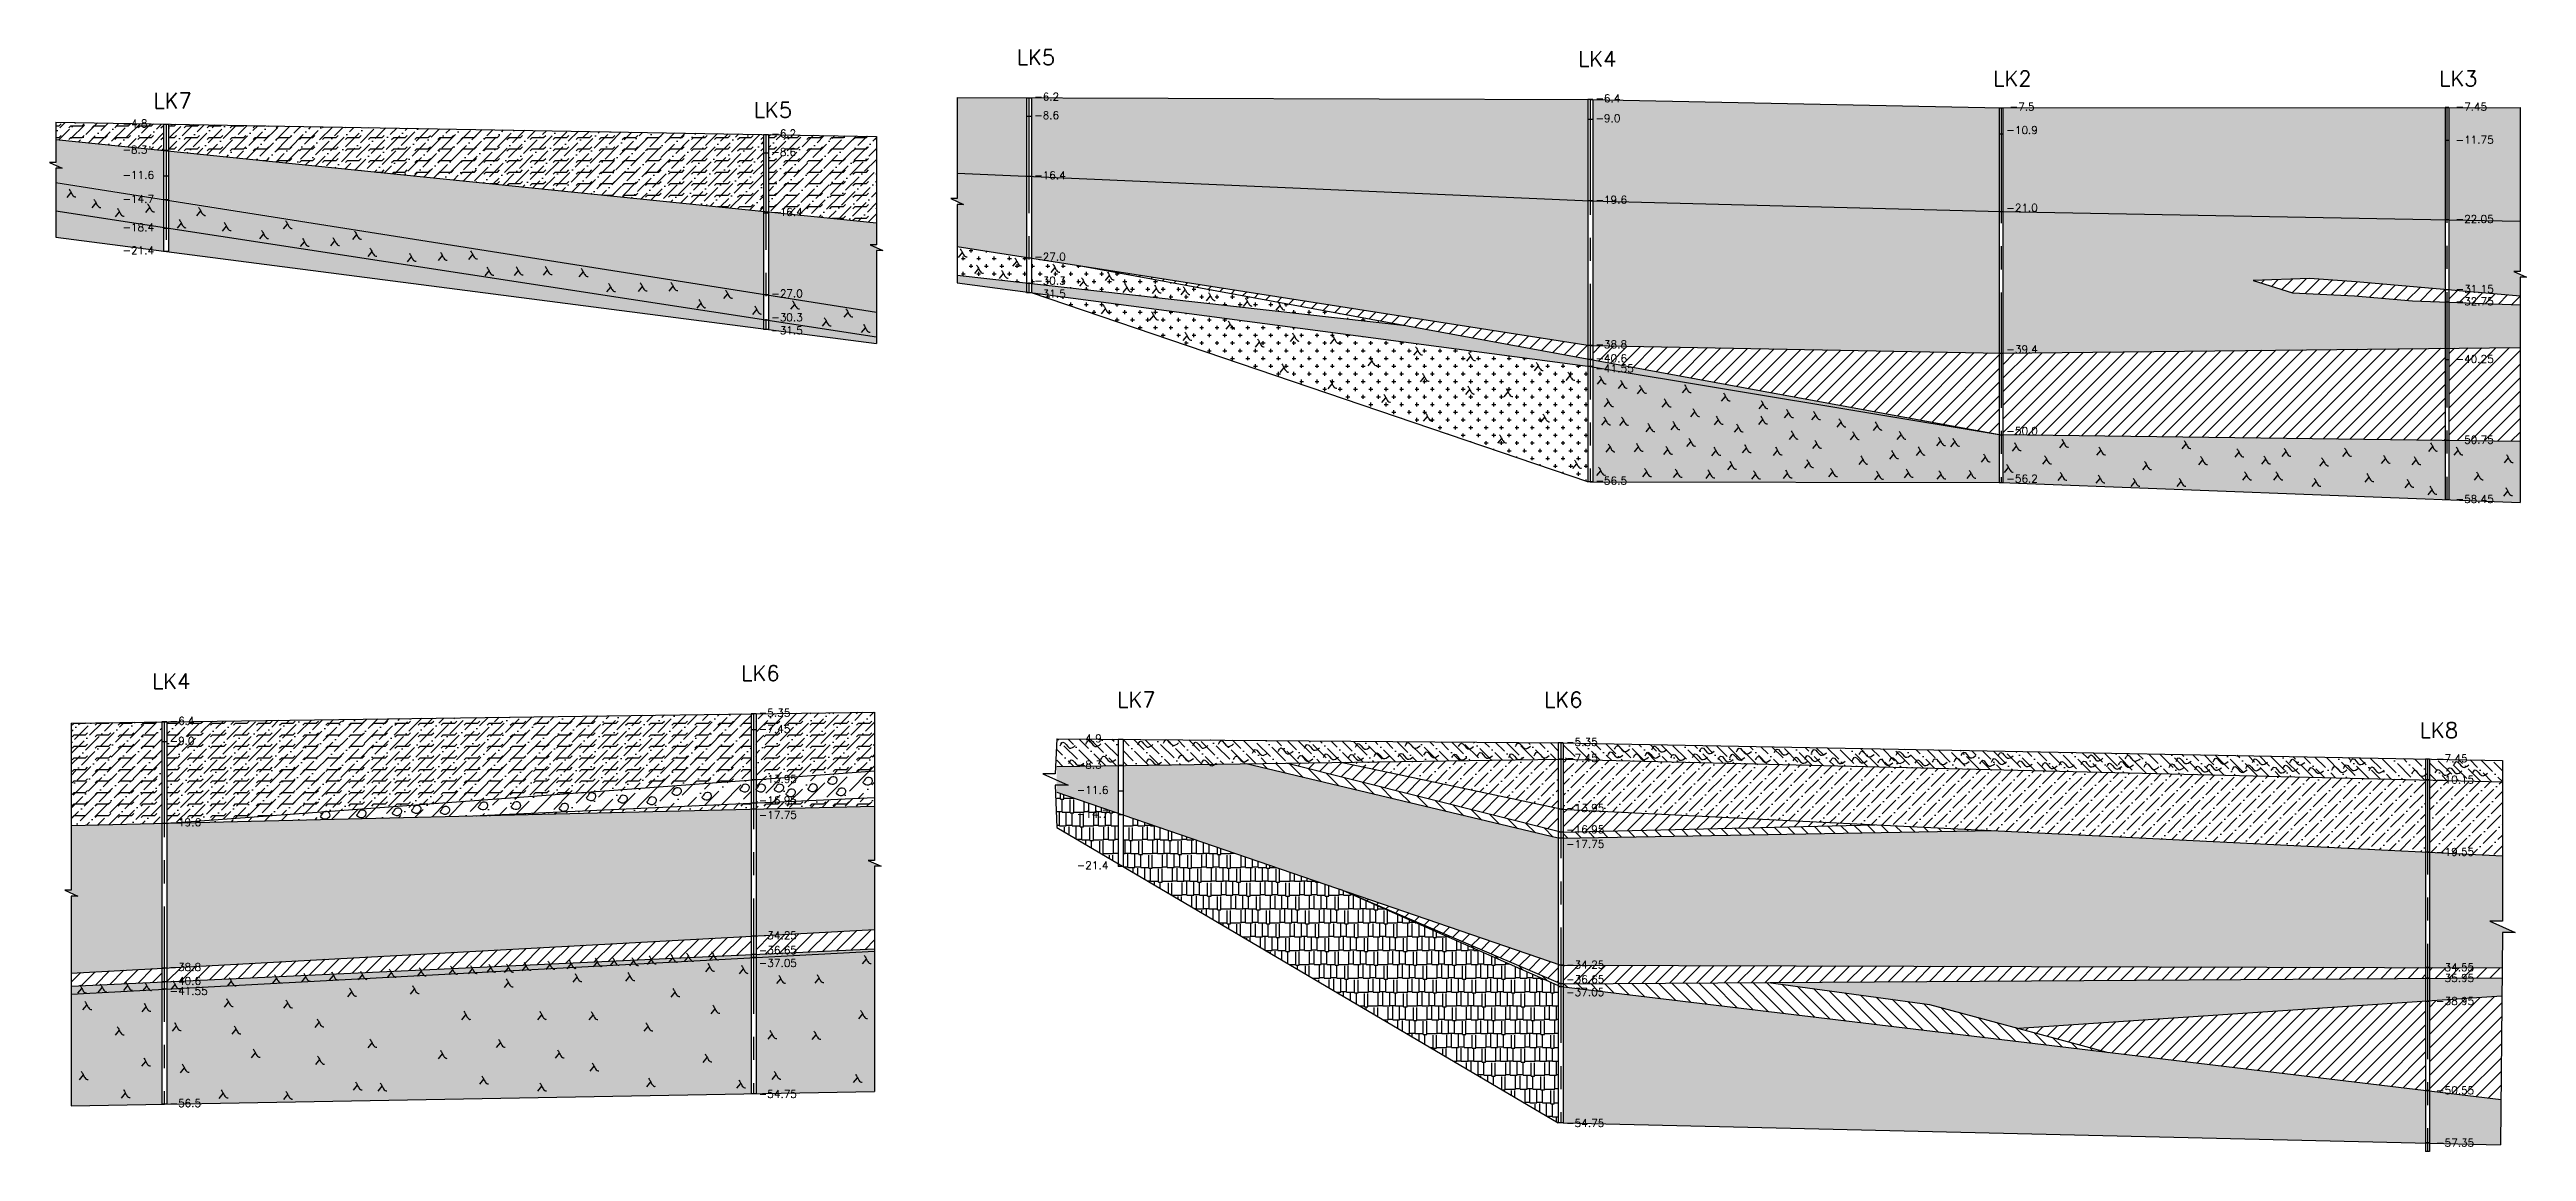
# Model space of a CAD drawing. Header units: millimetres. Extents: x 501029 to 503193, y 1805862 to 1807132.
# Drawn here: x 502870.4 to 503192.5, y 1806422.1 to 1806565.4 of the extents above; entities that cross this region are included whole.
import ezdxf

# ---------------------------------------------------------------- set-up
doc = ezdxf.new("R2010")
doc.units = ezdxf.units.MM
doc.header["$LTSCALE"] = 12
doc.header["$MEASUREMENT"] = 0
doc.linetypes.add('CENTER', pattern=[2, 1.25, -0.25, 0.25, -0.25])
for name, color, linetype in [('A1TITLE', 7, 'CONTINUOUS'), ('BOREHOLE', 7, 'CONTINUOUS'), ('HATCH', 8, 'CONTINUOUS'), ('TEXT', 4, 'CONTINUOUS')]:
    doc.layers.add(name, color=color, linetype=linetype)
doc.styles.get("Standard").update_dxf_attribs({"font": 'romans.shx'})
pattern_1 = [(0, (-301.3997, -69.706), (0, 1.5), [1.5, -1.5]), (45, (-299.8997, -69.706), (1e-16, 1.4999999975), [0.375, -1.371320346, 0.375, -2.121320346])]
pattern_2 = [(45, (-301.3997, -69.706), (0.5303300859, 1.94454364826), [2.5, -0.5, 0, -0.5])]
pattern_3 = [(135, (-237.4255, 111.5472), (-1.94454364826, 0.5303300859), [2.5, -0.5, 0, -0.5])]
pattern_4 = [(45, (-237.4255, 111.5472), (0.5303300859, 1.94454364826), [2.5, -0.5, 0, -0.5])]
pattern_5 = [(0, (-230.56093, 92.44035), (0.25, 0.5), [0, -0.5])]
pattern_6 = [(45, (-230.5609, 92.4404), (-0.8838834765, 0.8838834765), [])]
pattern_7 = [(135, (-230.5609, 92.4404), (-0.8838834765, -0.8838834765), [])]
pattern_8 = [(0, (-230.561, 92.4404), (3.825, 1.8), [0.9, -0.75, 1.05, -0.45, 1.35, -0.6]), (0, (-229.661, 92.5154), (3.825, 1.8), [0.75, -2.85, 0.6, -0.9]), (0, (-227.861, 92.3279), (3.825, 1.8), [0.45, -4.65]), (90, (-230.5609, 92.4404), (-1.275, 1.8), [1.725, -5.475]), (90, (-229.6609, 92.4404), (-1.275, 1.8), [1.6875, -5.5125]), (90, (-228.9109, 92.4404), (-1.275, 1.8), [1.575, -5.625]), (90, (-227.8609, 92.3279), (-1.275, 1.8), [1.725, -5.475]), (90, (-227.4109, 92.3279), (-1.275, 1.8), [1.725, -5.475]), (90, (-226.0609, 92.4404), (-1.275, 1.8), [1.65, -5.55])]
pattern_9 = [(0, (0, 11.218), (1, 1), [0.5, -1.5]), (90, (0.25, 10.968), (-1, 1), [0.5, -1.5])]

msp = doc.modelspace()

# ---------------------------------------------------------------- texts
at = {"layer": 'BOREHOLE', "linetype": 'Continuous'}
for s, height, p in [('LK5', 2, (502996.21, 1806563.36)), ('LK4', 2, (503069.21, 1806563.16)), ('LK2', 2, (503123.21, 1806560.59)), ('LK3', 2, (503181.21, 1806560.59)), ('LK7', 2, (502883.94, 1806557.72)), ('LK5', 2, (502962, 1806556.51)), ('LK4', 2, (502883.75, 1806482.24)), ('LK6', 2, (502960.38, 1806483.29)), ('LK7', 2, (503009.28, 1806479.85)), ('LK6', 2, (503064.8, 1806479.85)), ('LK8', 2, (503178.67, 1806475.88)), ('-4.9', 1, (503004, 1806475.31)), ('-8.3', 1, (503004, 1806471.91)), ('-11.6', 1, (503004, 1806468.61)), ('-14.7', 1, (503004, 1806465.51)), ('-21.4', 1, (503004, 1806458.81))]:
    msp.add_text(s, height=height, dxfattribs=at).set_placement(p)
at = {"layer": 'TEXT', "linetype": 'Continuous'}
for s, p in [('-6.2', (502998.46, 1806558.73)), ('-6.4', (503071.46, 1806558.53)), ('-7.5', (503125.32, 1806557.43)), ('-7.45', (503183.32, 1806557.43)), ('-4.8', (502879.89, 1806555.25)), ('-6.2', (502964.26, 1806553.95)), ('-8.6', (502998.46, 1806556.33)), ('-9.0', (503071.46, 1806555.93)), ('-10.9', (503124.89, 1806554.39)), ('-8.3', (502879.89, 1806551.85)), ('-8.6', (502964.26, 1806551.55)), ('-11.75', (503183.32, 1806553.13)), ('-11.6', (502879.89, 1806548.55)), ('-16.4', (502998.46, 1806548.53)), ('-14.7', (502879.89, 1806545.45)), ('-19.6', (503071.46, 1806545.33)), ('-21.0', (503124.89, 1806544.29)), ('-18.4', (502879.89, 1806541.75)), ('-16.4', (502964.26, 1806543.75)), ('-22.05', (503183.32, 1806542.83)), ('-21.4', (502879.89, 1806538.75)), ('-27.0', (502998.46, 1806537.93)), ('-30.3', (502998.46, 1806534.82)), ('-27.0', (502964.26, 1806533.15)), ('-31.5', (502998.46, 1806533.13)), ('-31.15', (503183.32, 1806533.73)), ('-32.75', (503183.32, 1806532.13)), ('-30.3', (502964.26, 1806530.05)), ('-31.5', (502964.26, 1806528.36)), ('-38.8', (503071.46, 1806526.53)), ('-40.6', (503071.46, 1806524.73)), ('-39.4', (503124.89, 1806525.89)), ('-40.25', (503183.32, 1806524.63)), ('-41.55', (503071.46, 1806523.41)), ('-50.0', (503124.89, 1806515.29)), ('-50.75', (503183.32, 1806514.13)), ('-56.5', (503071.46, 1806508.83)), ('-56.2', (503124.89, 1806509.09)), ('-58.45', (503183.32, 1806506.43)), ('-6.4', (502886.01, 1806477.6)), ('-5.35', (502962.64, 1806478.65)), ('-7.45', (502962.64, 1806476.55)), ('-9.0', (502886.01, 1806475)), ('-5.35', (503067.64, 1806474.86)), ('-13.95', (502962.64, 1806470.05)), ('-7.45', (503067.64, 1806472.76)), ('-7.45', (503180.78, 1806472.71)), ('-10.15', (503180.78, 1806469.97)), ('-16.95', (502962.64, 1806467.27)), ('-19.6', (502886.01, 1806464.4)), ('-17.75', (502962.64, 1806465.38)), ('-13.95', (503067.64, 1806466.26)), ('-16.95', (503067.64, 1806463.48)), ('-17.75', (503067.64, 1806461.58)), ('-19.55', (503180.78, 1806460.57)), ('-34.25', (502962.64, 1806449.71)), ('-36.65', (502962.64, 1806447.79)), ('-38.8', (502886.01, 1806445.6)), ('-37.05', (502962.64, 1806446.12)), ('-34.25', (503067.64, 1806445.91)), ('-34.55', (503180.78, 1806445.57)), ('-35.95', (503180.78, 1806444.17)), ('-40.6', (502886.01, 1806443.8)), ('-41.55', (502886.01, 1806442.49)), ('-36.65', (503067.64, 1806444)), ('-37.05', (503067.64, 1806442.33)), ('-38.95', (503180.78, 1806441.17)), ('-54.75', (502962.64, 1806429.1)), ('-50.55', (503180.78, 1806429.57)), ('-56.5', (502886.01, 1806427.9)), ('-54.75', (503067.64, 1806425.31)), ('-57.35', (503180.78, 1806422.77))]:
    msp.add_text(s, height=1, dxfattribs=at).set_placement(p)

# ---------------------------------------------------------------- blocks, each defined once
blk = doc.blocks.new('A$C0F9D74F7')
at = {"layer": 'TEXT', "color": 8, "linetype": 'Continuous', "elevation": 5.55, "flags": 128}
blk.add_lwpolyline([(0, 0), (0.52, 0.64)], dxfattribs=at)
at = {"layer": 'TEXT', "color": 8, "linetype": 'Continuous'}
blk.add_open_spline([(0.24, 1.1, 5.55), (0.33, 0.97, 5.55), (0.5, 0.71, 5.55), (0.65, 0.29, 5.55), (0.97, 0.01, 5.55), (1.13, 0.06, 5.55)], degree=3, knots=[0, 0, 0, 0, 0.451823, 0.917101, 1.410444, 1.410444, 1.410444, 1.410444], dxfattribs=at)

# ---------------------------------------------------------------- hatches: boundary and pattern name
at = {"layer": 'HATCH', "linetype": 'Continuous'}
h = msp.add_hatch(dxfattribs=at)
h.set_pattern_fill('ANSI36', color=8, scale=8, style=0)
h.set_pattern_definition([(45, (0, 11.218), (0.5303300859, 1.94454364826), [2.5, -0.5, 0, -0.5])])
h.paths.add_polyline_path([(503182.46, 1806543.24), (503191.71, 1806543.07), (503191.71, 1806557.85), (503182.46, 1806557.84)])
h.paths.add_polyline_path([(503124.46, 1806557.79), (503124.46, 1806544.29), (503181.97, 1806543.25), (503181.97, 1806557.84)])
h.paths.add_polyline_path([(503123.97, 1806544.3), (503123.97, 1806557.8), (503071.11, 1806558.89), (503071.11, 1806545.69)])
h.paths.add_polyline_path([(502998.11, 1806559.09), (502998.11, 1806548.88), (503070.46, 1806545.71), (503070.46, 1806558.9)])
h.paths.add_polyline_path([(502997.46, 1806559.1), (502988.44, 1806559.12), (502988.44, 1806549.3), (502997.46, 1806548.91)])
h = msp.add_hatch(dxfattribs=at)
h.set_pattern_fill('FLEX', color=8, scale=6, style=0)
h.set_pattern_definition([(0, (0, 11.218), (0, 1.5), [1.5, -1.5]), (45, (1.5, 11.218), (1e-16, 1.4999999975), [0.375, -1.371320346, 0.375, -2.121320346])])
h.paths.add_polyline_path([(502997.46, 1806559.1), (502988.44, 1806559.12), (502988.44, 1806549.3), (502997.46, 1806548.91)])
h.paths.add_polyline_path([(502998.11, 1806559.09), (502998.11, 1806548.88), (503070.46, 1806545.71), (503070.46, 1806558.9)])
h.paths.add_polyline_path([(503071.11, 1806558.89), (503071.11, 1806545.69), (503123.97, 1806544.3), (503123.97, 1806557.8)])
h.paths.add_polyline_path([(503124.46, 1806557.79), (503124.46, 1806544.29), (503181.97, 1806543.25), (503181.97, 1806557.84)])
h.paths.add_polyline_path([(503182.46, 1806557.84), (503182.46, 1806543.24), (503191.71, 1806543.07), (503191.71, 1806557.85)])
h = msp.add_hatch(dxfattribs=at)
h.set_pattern_fill('FLEX', color=8, scale=6, style=0)
h.set_pattern_definition([(0, (34.1662, 6.4437), (0, 1.5), [1.5, -1.5]), (45, (35.6662, 6.4437), (1e-16, 1.4999999975), [0.375, -1.371320346, 0.375, -2.121320346])])
h.paths.add_polyline_path([(502963.9, 1806554.32), (502963.9, 1806554.32), (502963.9, 1806544.28), (502977.96, 1806542.85), (502977.96, 1806554.08)])
h.paths.add_polyline_path([(502963.25, 1806544.34), (502963.25, 1806554.33), (502885.9, 1806555.66), (502885.9, 1806552.19)])
h.paths.add_polyline_path([(502871.23, 1806555.91), (502871.23, 1806553.68), (502885.25, 1806552.25), (502885.25, 1806555.67)])
h.paths.add_polyline_path([(502964.2, 1806543.5), (502968.98, 1806543.5), (502968.98, 1806545), (502964.2, 1806545)], flags=25)
h.paths.add_polyline_path([(502964.2, 1806551.3), (502967.98, 1806551.3), (502967.98, 1806552.8), (502964.2, 1806552.8)], flags=24)
h.paths.add_polyline_path([(502964.2, 1806553.7), (502967.98, 1806553.7), (502967.98, 1806555.2), (502964.2, 1806555.2)], flags=9)
h.paths.add_polyline_path([(502879.83, 1806555), (502883.61, 1806555), (502883.61, 1806556.5), (502879.83, 1806556.5)], flags=9)
h.paths.add_polyline_path([(502879.83, 1806551.6), (502883.61, 1806551.6), (502883.61, 1806553.1), (502879.83, 1806553.1)], flags=9)
h = msp.add_hatch(dxfattribs=at)
h.set_pattern_fill('ANSI36', color=8, scale=8, style=0)
h.set_pattern_definition([(45, (34.1662, 6.4437), (0.5303300859, 1.94454364826), [2.5, -0.5, 0, -0.5])])
h.paths.add_polyline_path([(502977.96, 1806542.85), (502977.96, 1806554.08), (502963.9, 1806554.32), (502963.9, 1806554.32), (502963.9, 1806544.28)])
h.paths.add_polyline_path([(502885.9, 1806555.66), (502885.9, 1806552.19), (502963.25, 1806544.34), (502963.25, 1806554.33)])
h.paths.add_polyline_path([(502871.23, 1806555.91), (502871.23, 1806553.68), (502885.25, 1806552.25), (502885.25, 1806555.67)])
h.paths.add_polyline_path([(502964.2, 1806543.5), (502968.98, 1806543.5), (502968.98, 1806545), (502964.2, 1806545)], flags=25)
h.paths.add_polyline_path([(502964.2, 1806551.3), (502967.98, 1806551.3), (502967.98, 1806552.8), (502964.2, 1806552.8)], flags=24)
h.paths.add_polyline_path([(502964.2, 1806553.7), (502967.98, 1806553.7), (502967.98, 1806555.2), (502964.2, 1806555.2)], flags=9)
h.paths.add_polyline_path([(502879.83, 1806555), (502883.61, 1806555), (502883.61, 1806556.5), (502879.83, 1806556.5)], flags=9)
h.paths.add_polyline_path([(502879.83, 1806551.6), (502883.61, 1806551.6), (502883.61, 1806553.1), (502879.83, 1806553.1)], flags=9)
h = msp.add_hatch(dxfattribs=at)
h.set_pattern_fill('DOTS,_I', color=8, scale=8, style=2)
h.set_pattern_definition([(0, (34.16623, 6.44375), (0.25, 0.5), [0, -0.5])])
h.paths.add_polyline_path([(502963.9, 1806544.28), (502963.9, 1806533.47), (502977.96, 1806531.24), (502977.96, 1806542.85)])
h.paths.add_polyline_path([(502963.25, 1806533.57), (502963.25, 1806544.34), (502885.9, 1806552.19), (502885.9, 1806545.85)])
h.paths.add_polyline_path([(502885.25, 1806545.95), (502885.25, 1806552.25), (502871.23, 1806553.68), (502871.23, 1806548.17)])
h.paths.add_polyline_path([(502964.2, 1806532.9), (502968.94, 1806532.9), (502968.94, 1806534.4), (502964.2, 1806534.4)], flags=25)
h.paths.add_polyline_path([(502964.2, 1806543.5), (502968.98, 1806543.5), (502968.98, 1806545), (502964.2, 1806545)], flags=9)
h.paths.add_polyline_path([(502879.83, 1806551.6), (502883.61, 1806551.6), (502883.61, 1806553.1), (502879.83, 1806553.1)], flags=24)
h.paths.add_polyline_path([(502879.83, 1806548.3), (502884.56, 1806548.3), (502884.56, 1806549.8), (502879.83, 1806549.8)], flags=24)
h.paths.add_polyline_path([(502879.83, 1806545.2), (502884.56, 1806545.2), (502884.56, 1806546.7), (502879.83, 1806546.7)], flags=9)
h = msp.add_hatch(dxfattribs=at)
h.set_pattern_fill('DOTS,_I', color=8, scale=8, style=2)
h.set_pattern_definition([(0, (0, 11.21803), (0.25, 0.5), [0, -0.5])])
h.paths.add_polyline_path([(503124.46, 1806544.29), (503124.46, 1806525.9), (503181.97, 1806526.53), (503181.97, 1806532.55), (503177.74, 1806532.71), (503170.17, 1806533.33), (503162.1, 1806533.72), (503156.99, 1806535.33), (503164.32, 1806535.61), (503170.41, 1806535.16), (503181.97, 1806534.17), (503181.97, 1806543.25)])
h.paths.add_polyline_path([(503191.71, 1806543.07), (503182.46, 1806543.24), (503182.46, 1806534.12), (503191.71, 1806533.32), (503191.71, 1806535.78), (503192.55, 1806535.78), (503190.89, 1806536.52), (503191.71, 1806536.52)])
h.paths.add_polyline_path([(503182.46, 1806532.53), (503182.46, 1806526.54), (503191.71, 1806526.64), (503191.71, 1806532.18)])
h.paths.add_polyline_path([(503123.97, 1806544.3), (503071.11, 1806545.69), (503071.11, 1806526.89), (503123.97, 1806525.9)])
h.paths.add_polyline_path([(503070.46, 1806526.95), (503070.46, 1806545.71), (502998.11, 1806548.88), (502998.11, 1806538.24)])
h.paths.add_polyline_path([(502997.46, 1806548.91), (502988.44, 1806549.3), (502988.44, 1806545.98), (502987.62, 1806545.98), (502989.28, 1806545.23), (502988.44, 1806545.23), (502988.44, 1806539.75), (502997.46, 1806538.35)])
h = msp.add_hatch(dxfattribs=at)
h.set_pattern_fill('CROSS', color=8, scale=4, style=0)
h.set_pattern_definition([(0, (34.1662, 6.4437), (1, 1), [0.5, -1.5]), (90, (34.4162, 6.1937), (-1, 1), [0.5, -1.5])])
h.paths.add_polyline_path([(502963.9, 1806533.46), (502963.9, 1806530.17), (502977.96, 1806528.01), (502977.96, 1806531.24)])
h.paths.add_polyline_path([(502963.25, 1806530.27), (502963.25, 1806533.56), (502885.9, 1806545.77), (502885.9, 1806542.13)])
h.paths.add_polyline_path([(502885.25, 1806542.23), (502885.25, 1806545.87), (502871.23, 1806548.08), (502871.23, 1806544.38)])
h.paths.add_polyline_path([(502964.2, 1806529.8), (502968.94, 1806529.8), (502968.94, 1806531.3), (502964.2, 1806531.3)], flags=25)
h.paths.add_polyline_path([(502964.2, 1806532.9), (502968.94, 1806532.9), (502968.94, 1806534.4), (502964.2, 1806534.4)], flags=9)
h.paths.add_polyline_path([(502879.83, 1806541.5), (502884.61, 1806541.5), (502884.61, 1806543), (502879.83, 1806543)], flags=9)
h.paths.add_polyline_path([(502879.83, 1806545.2), (502884.56, 1806545.2), (502884.56, 1806546.7), (502879.83, 1806546.7)], flags=24)
h = msp.add_hatch(dxfattribs=at)
h.set_pattern_fill('AR-RSHKE,_I', color=8, scale=0.15, style=2)
h.set_pattern_definition([(0, (34.1662, 6.4437), (3.825, 1.8), [0.9, -0.75, 1.05, -0.45, 1.35, -0.6]), (0, (35.0662, 6.5187), (3.825, 1.8), [0.75, -2.85, 0.6, -0.9]), (0, (36.8662, 6.3312), (3.825, 1.8), [0.45, -4.65]), (90, (34.1662, 6.4437), (-1.275, 1.8), [1.725, -5.475]), (90, (35.0662, 6.4437), (-1.275, 1.8), [1.6875, -5.5125]), (90, (35.8162, 6.4437), (-1.275, 1.8), [1.575, -5.625]), (90, (36.8662, 6.3312), (-1.275, 1.8), [1.725, -5.475]), (90, (37.3162, 6.3312), (-1.275, 1.8), [1.725, -5.475]), (90, (38.6662, 6.4437), (-1.275, 1.8), [1.65, -5.55])])
h.paths.add_polyline_path([(502885.25, 1806539.16), (502885.25, 1806542.23), (502871.23, 1806544.38), (502871.23, 1806540.98)])
h.paths.add_polyline_path([(502963.25, 1806529.06), (502963.25, 1806530.27), (502885.9, 1806542.13), (502885.9, 1806539.08)])
h.paths.add_polyline_path([(502963.9, 1806530.17), (502963.9, 1806528.98), (502977.96, 1806527.16), (502977.96, 1806528.01)])
h.paths.add_polyline_path([(502879.83, 1806541.5), (502884.61, 1806541.5), (502884.61, 1806543), (502879.83, 1806543)], flags=24)
h.paths.add_polyline_path([(502879.83, 1806538.5), (502884.61, 1806538.5), (502884.61, 1806540), (502879.83, 1806540)], flags=9)
h.paths.add_polyline_path([(502964.2, 1806528.11), (502968.94, 1806528.11), (502968.94, 1806529.61), (502964.2, 1806529.61)], flags=25)
h = msp.add_hatch(dxfattribs=at)
h.set_pattern_fill('CROSS', color=8, scale=4, style=0)
h.set_pattern_definition(pattern_9)
h.paths.add_polyline_path([(502997.46, 1806535.03), (502997.46, 1806538.35), (502988.44, 1806539.75), (502988.44, 1806536.04)])
h.paths.add_polyline_path([(503046.81, 1806529.49), (503004.75, 1806537.21), (502998.11, 1806538.24), (502998.11, 1806534.96)])
h.paths.add_polyline_path([(502998.4, 1806537.68), (503003.14, 1806537.68), (503003.14, 1806539.18), (502998.4, 1806539.18)], flags=9)
h.paths.add_polyline_path([(502998.4, 1806534.57), (503003.14, 1806534.57), (503003.14, 1806536.07), (502998.4, 1806536.07)], flags=25)
h = msp.add_hatch(dxfattribs=at)
h.set_pattern_fill('AR-RSHKE,_I', color=8, scale=0.15, style=2)
h.set_pattern_definition([(0, (0, 11.218), (3.825, 1.8), [0.9, -0.75, 1.05, -0.45, 1.35, -0.6]), (0, (0.9, 11.293), (3.825, 1.8), [0.75, -2.85, 0.6, -0.9]), (0, (2.7, 11.1055), (3.825, 1.8), [0.45, -4.65]), (90, (0, 11.218), (-1.275, 1.8), [1.725, -5.475]), (90, (0.9, 11.218), (-1.275, 1.8), [1.6875, -5.5125]), (90, (1.65, 11.218), (-1.275, 1.8), [1.575, -5.625]), (90, (2.7, 11.1055), (-1.275, 1.8), [1.725, -5.475]), (90, (3.15, 11.1055), (-1.275, 1.8), [1.725, -5.475]), (90, (4.5, 11.218), (-1.275, 1.8), [1.65, -5.55])])
h.paths.add_polyline_path([(503070.46, 1806524.19), (503070.46, 1806525.15), (503046.81, 1806529.49), (502998.11, 1806534.96), (502998.11, 1806533.75)])
h.paths.add_polyline_path([(502997.46, 1806533.84), (502997.46, 1806535.03), (502988.44, 1806536.04), (502988.44, 1806535.03)])
h.paths.add_polyline_path([(503071.11, 1806525.03), (503071.11, 1806524.09), (503123.97, 1806515.34), (503123.97, 1806515.34)])
h.paths.add_polyline_path([(502998.4, 1806532.88), (503003.14, 1806532.88), (503003.14, 1806534.38), (502998.4, 1806534.38)], flags=25)
h.paths.add_polyline_path([(503071.4, 1806523.16), (503077.1, 1806523.16), (503077.1, 1806524.66), (503071.4, 1806524.66)], flags=25)
h = msp.add_hatch(dxfattribs=at)
h.set_pattern_fill('ANSI31,_I', color=8, scale=10, style=2)
h.set_pattern_definition([(45, (0, 11.218), (-0.8838834765, 0.8838834765), [])])
h.paths.add_polyline_path([(503181.97, 1806526.53), (503124.46, 1806525.9), (503124.46, 1806515.29), (503181.97, 1806514.55)])
h.paths.add_polyline_path([(503191.71, 1806526.64), (503182.46, 1806526.54), (503182.46, 1806514.54), (503191.71, 1806514.42)])
h.paths.add_polyline_path([(503123.97, 1806515.34), (503123.97, 1806525.9), (503071.11, 1806526.89), (503071.11, 1806525.03)])
h.paths.add_polyline_path([(503004.75, 1806537.21), (503070.46, 1806525.15), (503070.46, 1806526.95)])
h.paths.add_polyline_path([(503182.46, 1806534.12), (503182.46, 1806532.53), (503191.71, 1806532.18), (503191.71, 1806533.32)])
h.paths.add_polyline_path([(503170.41, 1806535.16), (503164.32, 1806535.61), (503156.99, 1806535.33), (503162.1, 1806533.72), (503170.17, 1806533.33), (503177.74, 1806532.71), (503181.97, 1806532.55), (503181.97, 1806534.17)])
h = msp.add_hatch(dxfattribs=at)
h.set_pattern_fill('CROSS', color=8, scale=4, style=0)
h.set_pattern_definition(pattern_9)
h.paths.add_polyline_path([(502998.11, 1806533.75), (503070.46, 1806509.19), (503070.46, 1806524.19)])
h.paths.add_polyline_path([(502998.4, 1806532.88), (503003.14, 1806532.88), (503003.14, 1806534.38), (502998.4, 1806534.38)], flags=9)
h = msp.add_hatch(dxfattribs=at)
h.set_pattern_fill('CROSS', color=8, scale=4, style=0)
h.set_pattern_definition(pattern_9)
h.paths.add_polyline_path([(503182.46, 1806506.83), (503191.71, 1806506.48), (503191.71, 1806514.42), (503182.46, 1806514.54)])
h.paths.add_polyline_path([(503181.97, 1806506.85), (503181.97, 1806514.55), (503124.46, 1806515.29), (503124.46, 1806509.08)])
h.paths.add_polyline_path([(503123.97, 1806509.09), (503123.97, 1806515.34), (503071.11, 1806524.09), (503071.11, 1806509.19)])
h = msp.add_hatch(dxfattribs=at)
h.set_pattern_fill('FLEX', color=8, scale=6, style=0)
h.set_pattern_definition(pattern_1)
h.paths.add_polyline_path([(502961.64, 1806470.4), (502961.64, 1806479.02), (502885.66, 1806477.97), (502885.66, 1806464.79)])
h.paths.add_polyline_path([(502977.72, 1806471.58), (502977.72, 1806479.24), (502962.29, 1806479.02), (502962.29, 1806470.44)])
h.paths.add_polyline_path([(502885.01, 1806464.76), (502885.01, 1806477.97), (502873.23, 1806477.8), (502873.23, 1806464.48)])
h = msp.add_hatch(dxfattribs=at)
h.set_pattern_fill('ANSI36', color=8, scale=8, style=0)
h.set_pattern_definition(pattern_2)
h.paths.add_polyline_path([(502885.66, 1806477.97), (502885.66, 1806464.79), (502961.64, 1806470.4), (502961.64, 1806479.02)])
h.paths.add_polyline_path([(502885.01, 1806477.97), (502873.23, 1806477.8), (502873.23, 1806464.48), (502885.01, 1806464.76)])
h.paths.add_polyline_path([(502977.72, 1806471.58), (502977.72, 1806479.24), (502962.29, 1806479.02), (502962.29, 1806470.44)])
h = msp.add_hatch(dxfattribs=at)
h.set_pattern_fill('ANSI36', color=8, scale=8, angle=90, style=0)
h.set_pattern_definition(pattern_3)
h.paths.add_polyline_path([(503001.41, 1806475.75), (503001.4, 1806472.15), (503009.37, 1806472.27), (503009.37, 1806475.69)])
h.paths.add_polyline_path([(503010.02, 1806475.68), (503010.02, 1806472.28), (503066.63, 1806473.12), (503066.63, 1806475.23)])
h.paths.add_polyline_path([(503003.94, 1806475.06), (503007.68, 1806475.06), (503007.68, 1806476.56), (503003.94, 1806476.56)], flags=9)
h.paths.add_polyline_path([(503003.94, 1806471.66), (503007.73, 1806471.66), (503007.73, 1806473.16), (503003.94, 1806473.16)], flags=9)
h = msp.add_hatch(dxfattribs=at)
h.set_pattern_fill('ANSI36', color=8, scale=8, angle=90, style=0)
h.set_pattern_definition(pattern_3)
h.paths.add_polyline_path([(503189.43, 1806470.19), (503189.43, 1806472.94), (503179.92, 1806473.12), (503179.92, 1806470.42)])
h.paths.add_polyline_path([(503067.28, 1806475.22), (503067.28, 1806473.12), (503179.43, 1806470.43), (503179.43, 1806473.13)])
h.paths.add_polyline_path([(503180.72, 1806472.46), (503185.46, 1806472.46), (503185.46, 1806473.96), (503180.72, 1806473.96)], flags=9)
h.paths.add_polyline_path([(503180.72, 1806469.72), (503186.41, 1806469.72), (503186.41, 1806471.22), (503180.72, 1806471.22)], flags=9)
h.paths.add_polyline_path([(503067.58, 1806474.61), (503072.32, 1806474.61), (503072.32, 1806476.11), (503067.58, 1806476.11)], flags=9)
h.paths.add_polyline_path([(503067.58, 1806472.51), (503072.32, 1806472.51), (503072.32, 1806474.01), (503067.58, 1806474.01)], flags=25)
at = {"layer": 'HATCH', "linetype": 'Continuous', "ltscale": 0.5}
h = msp.add_hatch(dxfattribs=at)
h.set_pattern_fill('ANSI36,_I', color=8, scale=12, style=2)
h.set_pattern_definition([(45, (-301.3997, -69.706), (0.7954951288, 2.9168154724), [3.75, -0.75, 0, -0.75])])
h.paths.add_polyline_path([(502885.66, 1806464.79), (502885.66, 1806464.78), (502925.48, 1806465.74), (502961.64, 1806467.41), (502961.64, 1806470.4)])
h.paths.add_polyline_path([(502977.72, 1806468.15), (502977.72, 1806471.58), (502962.29, 1806470.44), (502962.29, 1806467.44)])
at = {"layer": 'HATCH', "linetype": 'Continuous'}
h = msp.add_hatch(dxfattribs=at)
h.set_pattern_fill('DOTS,_I', color=8, scale=8, style=2)
h.set_pattern_definition(pattern_5)
h.paths.add_polyline_path([(503066.63, 1806446.44), (503066.63, 1806462.83), (503026.05, 1806472.52), (503010.02, 1806472.28), (503010.02, 1806465.88)])
h.paths.add_polyline_path([(503001.4, 1806472.15), (503001.4, 1806468.83), (503009.37, 1806466.1), (503009.37, 1806472.27)])
h.paths.add_polyline_path([(503003.94, 1806471.66), (503007.73, 1806471.66), (503007.73, 1806473.16), (503003.94, 1806473.16)], flags=9)
h.paths.add_polyline_path([(503003.94, 1806468.36), (503008.68, 1806468.36), (503008.68, 1806469.86), (503003.94, 1806469.86)], flags=24)
h.paths.add_polyline_path([(503003.94, 1806465.26), (503008.68, 1806465.26), (503008.68, 1806466.76), (503003.94, 1806466.76)], flags=9)
h = msp.add_hatch(dxfattribs=at)
h.set_pattern_fill('ANSI31,_I', color=8, scale=10, angle=90, style=2)
h.set_pattern_definition(pattern_7)
h.paths.add_polyline_path([(503123.32, 1806463.83), (503107.8, 1806464.6), (503067.28, 1806463.63), (503067.28, 1806462.83)])
h.paths.add_polyline_path([(503066.63, 1806462.83), (503066.63, 1806463.71), (503031.24, 1806472.6), (503026.05, 1806472.52)])
h.paths.add_polyline_path([(503067.58, 1806463.23), (503073.27, 1806463.23), (503073.27, 1806464.73), (503067.58, 1806464.73)], flags=9)
h = msp.add_hatch(dxfattribs=at)
h.set_pattern_fill('ANSI31,_I', color=8, scale=10, style=2)
h.set_pattern_definition(pattern_6)
h.paths.add_polyline_path([(503067.28, 1806466.61), (503067.28, 1806463.63), (503107.8, 1806464.6)])
h.paths.add_polyline_path([(503066.63, 1806463.71), (503066.63, 1806466.7), (503038.33, 1806472.7), (503031.24, 1806472.6)])
h.paths.add_polyline_path([(503067.58, 1806466.01), (503073.27, 1806466.01), (503073.27, 1806467.51), (503067.58, 1806467.51)], flags=9)
h.paths.add_polyline_path([(503067.58, 1806463.23), (503073.27, 1806463.23), (503073.27, 1806464.73), (503067.58, 1806464.73)], flags=9)
h = msp.add_hatch(dxfattribs=at)
h.set_pattern_fill('ANSI36', color=8, scale=8, style=0)
h.set_pattern_definition(pattern_4)
h.paths.add_polyline_path([(503038.33, 1806472.7), (503066.63, 1806466.7), (503066.63, 1806473.12)])
h = msp.add_hatch(dxfattribs=at)
h.set_pattern_fill('ANSI36', color=8, scale=8, style=0)
h.set_pattern_definition(pattern_4)
h.paths.add_polyline_path([(503189.42, 1806460.54), (503189.43, 1806470.19), (503179.92, 1806470.42), (503179.92, 1806461.01)])
h.paths.add_polyline_path([(503067.28, 1806473.12), (503067.28, 1806466.61), (503179.43, 1806461.04), (503179.43, 1806470.43)])
h.paths.add_polyline_path([(503180.72, 1806469.72), (503186.41, 1806469.72), (503186.41, 1806471.22), (503180.72, 1806471.22)], flags=9)
h.paths.add_polyline_path([(503180.72, 1806460.32), (503186.41, 1806460.32), (503186.41, 1806461.82), (503180.72, 1806461.82)], flags=9)
h.paths.add_polyline_path([(503067.58, 1806472.51), (503072.32, 1806472.51), (503072.32, 1806474.01), (503067.58, 1806474.01)], flags=9)
h.paths.add_polyline_path([(503067.58, 1806466.01), (503073.27, 1806466.01), (503073.27, 1806467.51), (503067.58, 1806467.51)], flags=25)
h = msp.add_hatch(dxfattribs=at)
h.set_pattern_fill('ANSI36', color=8, scale=8, style=0)
h.set_pattern_definition(pattern_2)
h.paths.add_polyline_path([(502977.72, 1806467), (502977.72, 1806468.15), (502962.29, 1806467.44), (502962.29, 1806466.63)])
h.paths.add_polyline_path([(502925.48, 1806465.74), (502961.64, 1806466.61), (502961.64, 1806467.41)])
h = msp.add_hatch(dxfattribs=at)
h.set_pattern_fill('FLEX', color=8, scale=6, style=0)
h.set_pattern_definition(pattern_1)
h.paths.add_polyline_path([(502977.72, 1806467), (502977.72, 1806468.15), (502962.29, 1806467.44), (502962.29, 1806466.63)])
h.paths.add_polyline_path([(502961.64, 1806466.61), (502961.64, 1806467.41), (502925.48, 1806465.74)])
h = msp.add_hatch(dxfattribs=at)
h.set_pattern_fill('AR-RSHKE,_I', color=8, scale=0.15, style=2)
h.set_pattern_definition(pattern_8)
h.paths.add_polyline_path([(503009.37, 1806466.1), (503001.4, 1806468.83), (503001.4, 1806464.25), (503009.37, 1806459.56)])
h.paths.add_polyline_path([(503003.94, 1806465.26), (503008.68, 1806465.26), (503008.68, 1806466.76), (503003.94, 1806466.76)], flags=24)
h = msp.add_hatch(dxfattribs=at)
h.set_pattern_fill('DOTS,_I', color=8, scale=8, style=2)
h.set_pattern_definition([(0, (-301.3997, -69.70596), (0.25, 0.5), [0, -0.5])])
h.paths.add_polyline_path([(502885.01, 1806464.76), (502873.23, 1806464.48), (502873.23, 1806456.07), (502872.41, 1806456.07), (502874.07, 1806455.33), (502873.23, 1806455.33), (502873.23, 1806445.32), (502885.01, 1806445.95)])
h.paths.add_polyline_path([(502961.64, 1806450.1), (502961.64, 1806466.61), (502885.66, 1806464.78), (502885.66, 1806445.99)])
h.paths.add_polyline_path([(502977.72, 1806450.97), (502977.72, 1806459.21), (502978.55, 1806459.21), (502976.89, 1806459.95), (502977.72, 1806459.95), (502977.72, 1806467), (502962.29, 1806466.63), (502962.29, 1806450.14)])
h.paths.add_polyline_path([(502885.95, 1806464.15), (502890.69, 1806464.15), (502890.69, 1806465.65), (502885.95, 1806465.65)], flags=24)
h.paths.add_polyline_path([(502885.95, 1806445.35), (502890.69, 1806445.35), (502890.69, 1806446.85), (502885.95, 1806446.85)], flags=9)
h.paths.add_polyline_path([(502962.58, 1806449.46), (502968.27, 1806449.46), (502968.27, 1806450.96), (502962.58, 1806450.96)], flags=9)
h.paths.add_polyline_path([(502962.58, 1806465.13), (502968.27, 1806465.13), (502968.27, 1806466.63), (502962.58, 1806466.63)], flags=24)
h = msp.add_hatch(dxfattribs=at)
h.set_pattern_fill('AR-RSHKE,_I', color=8, scale=0.15, style=2)
h.set_pattern_definition(pattern_8)
h.paths.add_polyline_path([(503066.63, 1806425.83), (503066.63, 1806443.67), (503038.34, 1806456.15), (503010.02, 1806465.88), (503010.02, 1806459.18)])
h = msp.add_hatch(dxfattribs=at)
h.set_pattern_fill('DOTS,_I', color=8, scale=8, style=2)
h.set_pattern_definition([(0, (-237.4255, 111.54716), (0.25, 0.5), [0, -0.5])])
h.paths.add_polyline_path([(503187.77, 1806452.06), (503189.41, 1806452.06), (503189.42, 1806460.54), (503179.92, 1806461.01), (503179.92, 1806446.03), (503189.38, 1806446), (503189.41, 1806450.58), (503191.08, 1806450.58)])
h.paths.add_polyline_path([(503179.43, 1806446.03), (503179.43, 1806461.04), (503123.32, 1806463.83), (503067.28, 1806462.83), (503067.28, 1806446.33)])
h.paths.add_polyline_path([(503180.72, 1806460.32), (503186.41, 1806460.32), (503186.41, 1806461.82), (503180.72, 1806461.82)], flags=9)
h.paths.add_polyline_path([(503180.72, 1806445.32), (503186.41, 1806445.32), (503186.41, 1806446.82), (503180.72, 1806446.82)], flags=9)
h.paths.add_polyline_path([(503067.58, 1806461.33), (503073.27, 1806461.33), (503073.27, 1806462.83), (503067.58, 1806462.83)], flags=24)
h.paths.add_polyline_path([(503067.58, 1806445.66), (503073.27, 1806445.66), (503073.27, 1806447.16), (503067.58, 1806447.16)], flags=9)
h = msp.add_hatch(dxfattribs=at)
h.set_pattern_fill('ANSI31,_I', color=8, scale=10, angle=90, style=2)
h.set_pattern_definition(pattern_7)
h.paths.add_polyline_path([(503138.16, 1806434.98), (503114.92, 1806441.24), (503093.97, 1806444.09), (503067.28, 1806443.93), (503067.28, 1806443.49)])
h.paths.add_polyline_path([(503038.3, 1806456.17), (503066.63, 1806443.67), (503066.63, 1806444.07)])
h.paths.add_polyline_path([(503067.58, 1806442.08), (503073.27, 1806442.08), (503073.27, 1806443.58), (503067.58, 1806443.58)], flags=25)
h = msp.add_hatch(dxfattribs=at)
h.set_pattern_fill('ANSI31,_I', color=8, scale=10, style=2)
h.set_pattern_definition(pattern_6)
h.paths.add_polyline_path([(503066.63, 1806444.07), (503066.63, 1806446.44), (503038.35, 1806456.15)])
h = msp.add_hatch(dxfattribs=at)
h.set_pattern_fill('ANSI31,_I', color=8, scale=10, style=2)
h.set_pattern_definition([(45, (-301.3997, -69.706), (-0.8838834765, 0.8838834765), [])])
h.paths.add_polyline_path([(502885.66, 1806445.99), (502885.66, 1806444.19), (502961.64, 1806447.71), (502961.64, 1806450.1)])
h.paths.add_polyline_path([(502977.72, 1806448.45), (502977.72, 1806450.97), (502962.29, 1806450.14), (502962.29, 1806447.74)])
h.paths.add_polyline_path([(502873.23, 1806445.32), (502873.23, 1806443.61), (502885.01, 1806444.16), (502885.01, 1806445.95)])
h = msp.add_hatch(dxfattribs=at)
h.set_pattern_fill('CROSS', color=8, scale=4, style=0)
h.set_pattern_definition([(0, (-301.3997, -69.706), (1, 1), [0.5, -1.5]), (90, (-301.1497, -69.956), (-1, 1), [0.5, -1.5])])
h.paths.add_polyline_path([(502873.23, 1806443.61), (502873.23, 1806442.57), (502885.01, 1806443.2), (502885.01, 1806444.16)])
h.paths.add_polyline_path([(502885.66, 1806444.19), (502885.66, 1806443.24), (502961.64, 1806447.3), (502961.64, 1806447.71)])
h.paths.add_polyline_path([(502962.29, 1806447.74), (502962.29, 1806447.34), (502977.72, 1806448.16), (502977.72, 1806448.45)])
h = msp.add_hatch(dxfattribs=at)
h.set_pattern_fill('CROSS', color=8, scale=4, style=0)
h.set_pattern_definition([(0, (-409.792, -69.706), (1, 1), [0.5, -1.5]), (90, (-409.542, -69.956), (-1, 1), [0.5, -1.5])])
h.paths.add_polyline_path([(502885.66, 1806443.24), (502885.66, 1806428.28), (502961.64, 1806429.62), (502961.64, 1806447.3)])
h.paths.add_polyline_path([(502962.29, 1806429.63), (502977.72, 1806429.9), (502977.72, 1806448.16), (502962.29, 1806447.34)])
h.paths.add_polyline_path([(502885.01, 1806443.2), (502873.23, 1806442.57), (502873.23, 1806428.06), (502885.01, 1806428.26)])
h = msp.add_hatch(dxfattribs=at)
h.set_pattern_fill('ANSI31,_I', color=8, scale=10, style=2)
h.set_pattern_definition([(45, (-237.4255, 111.5472), (-0.8838834765, 0.8838834765), [])])
h.paths.add_polyline_path([(503189.37, 1806444.69), (503189.38, 1806446), (503179.92, 1806446.03), (503179.92, 1806444.63)])
h.paths.add_polyline_path([(503067.28, 1806446.33), (503067.28, 1806443.93), (503179.43, 1806444.62), (503179.43, 1806446.03)])
h.paths.add_polyline_path([(503180.72, 1806445.32), (503186.41, 1806445.32), (503186.41, 1806446.82), (503180.72, 1806446.82)], flags=9)
h.paths.add_polyline_path([(503180.72, 1806443.92), (503186.41, 1806443.92), (503186.41, 1806445.42), (503180.72, 1806445.42)], flags=9)
h.paths.add_polyline_path([(503067.58, 1806445.66), (503073.27, 1806445.66), (503073.27, 1806447.16), (503067.58, 1806447.16)], flags=9)
h.paths.add_polyline_path([(503067.58, 1806443.75), (503073.27, 1806443.75), (503073.27, 1806445.25), (503067.58, 1806445.25)], flags=9)
h = msp.add_hatch(dxfattribs=at)
h.set_pattern_fill('DOTS,_I', color=8, scale=8, style=2)
h.set_pattern_definition(pattern_5)
h.paths.add_polyline_path([(503179.92, 1806444.63), (503179.92, 1806441.66), (503189.35, 1806442.29), (503189.37, 1806444.69)])
h.paths.add_polyline_path([(503093.97, 1806444.09), (503114.92, 1806441.24), (503126.54, 1806438.11), (503179.43, 1806441.63), (503179.43, 1806444.62)])
h.paths.add_polyline_path([(503180.72, 1806443.92), (503186.41, 1806443.92), (503186.41, 1806445.42), (503180.72, 1806445.42)], flags=9)
h.paths.add_polyline_path([(503180.72, 1806440.92), (503186.41, 1806440.92), (503186.41, 1806442.42), (503180.72, 1806442.42)], flags=9)
h = msp.add_hatch(dxfattribs=at)
h.set_pattern_fill('AR-RSHKE,_I', color=8, scale=0.15, style=2)
h.set_pattern_definition(pattern_8)
h.paths.add_polyline_path([(503179.43, 1806423.23), (503179.43, 1806430.03), (503067.28, 1806443.49), (503067.28, 1806425.83)])
h.paths.add_polyline_path([(503179.92, 1806429.97), (503179.92, 1806423.21), (503189.19, 1806423), (503189.24, 1806428.85)])
h.paths.add_polyline_path([(503067.58, 1806442.08), (503073.27, 1806442.08), (503073.27, 1806443.58), (503067.58, 1806443.58)], flags=9)
h.paths.add_polyline_path([(503067.58, 1806425.06), (503073.27, 1806425.06), (503073.27, 1806426.56), (503067.58, 1806426.56)], flags=25)
h.paths.add_polyline_path([(503180.72, 1806429.32), (503186.41, 1806429.32), (503186.41, 1806430.82), (503180.72, 1806430.82)], flags=9)
h.paths.add_polyline_path([(503180.72, 1806422.52), (503186.41, 1806422.52), (503186.41, 1806424.02), (503180.72, 1806424.02)], flags=9)
h = msp.add_hatch(dxfattribs=at)
h.set_pattern_fill('ANSI31,_I', color=8, scale=10, style=2)
h.set_pattern_definition(pattern_6)
h.paths.add_polyline_path([(503189.24, 1806428.85), (503189.35, 1806442.29), (503179.92, 1806441.66), (503179.92, 1806429.97)])
h.paths.add_polyline_path([(503179.43, 1806430.03), (503179.43, 1806441.63), (503126.54, 1806438.11), (503138.16, 1806434.98)])
h.paths.add_polyline_path([(503180.72, 1806440.92), (503186.41, 1806440.92), (503186.41, 1806442.42), (503180.72, 1806442.42)], flags=9)
h.paths.add_polyline_path([(503180.72, 1806429.32), (503186.41, 1806429.32), (503186.41, 1806430.82), (503180.72, 1806430.82)], flags=25)

# ---------------------------------------------------------------- linework, layer by layer
at = {"layer": 'A1TITLE', "linetype": 'Continuous'}
for p, q in [((502997.46, 1806559.09), (502998.11, 1806559.09)), ((503071.11, 1806558.89), (503070.46, 1806558.89)), ((502997.46, 1806556.69), (502998.11, 1806556.69)), ((503071.11, 1806556.29), (503070.46, 1806556.29)), ((502963.25, 1806554.32), (502963.9, 1806554.32)), ((502963.25, 1806551.92), (502963.9, 1806551.92)), ((502997.46, 1806548.89), (502998.11, 1806548.89)), ((503071.11, 1806545.69), (503070.46, 1806545.69)), ((502963.25, 1806544.12), (502963.9, 1806544.12)), ((502963.25, 1806533.52), (502963.9, 1806533.52)), ((502997.46, 1806533.79), (502998.11, 1806533.79)), ((502963.25, 1806530.22), (502963.9, 1806530.22)), ((502963.25, 1806529.02), (502963.9, 1806529.02)), ((503071.11, 1806526.89), (503070.46, 1806526.89)), ((503071.11, 1806525.09), (503070.46, 1806525.09)), ((503071.11, 1806524.14), (503070.46, 1806524.14)), ((503071.11, 1806509.19), (503070.46, 1806509.19)), ((502885.66, 1806477.97), (502885.01, 1806477.97)), ((502962.29, 1806479.02), (502961.64, 1806479.02)), ((502885.66, 1806475.37), (502885.01, 1806475.37)), ((502962.29, 1806476.92), (502961.64, 1806476.92)), ((503067.28, 1806475.23), (503066.63, 1806475.23)), ((503067.28, 1806473.13), (503066.63, 1806473.13)), ((502885.66, 1806464.77), (502885.01, 1806464.77)), ((502962.29, 1806466.62), (502961.64, 1806466.62)), ((503067.28, 1806462.83), (503066.63, 1806462.83)), ((502962.29, 1806450.12), (502961.64, 1806450.12)), ((502885.66, 1806445.97), (502885.01, 1806445.97)), ((502962.29, 1806447.72), (502961.64, 1806447.72)), ((502962.29, 1806447.32), (502961.64, 1806447.32)), ((503067.28, 1806446.33), (503066.63, 1806446.33)), ((502885.66, 1806444.17), (502885.01, 1806444.17)), ((502885.66, 1806443.22), (502885.01, 1806443.22)), ((503067.28, 1806443.93), (503066.63, 1806443.93)), ((503067.28, 1806443.53), (503066.63, 1806443.53)), ((502962.29, 1806429.62), (502961.64, 1806429.62)), ((502885.66, 1806428.27), (502885.01, 1806428.27)), ((503067.28, 1806425.83), (503066.63, 1806425.83))]:
    msp.add_line(p, q, dxfattribs=at)
at = {"layer": 'BOREHOLE', "linetype": 'Continuous'}
for p, q in [((502997.46, 1806559.09), (502997.46, 1806533.79)), ((502998.11, 1806559.09), (502998.11, 1806533.76)), ((503070.46, 1806558.89), (503070.46, 1806509.19)), ((503071.11, 1806558.89), (503071.11, 1806509.19)), ((503181.97, 1806557.84), (503181.97, 1806506.84)), ((503182.46, 1806557.84), (503181.97, 1806557.84)), ((503182.46, 1806557.84), (503182.46, 1806506.84)), ((502871.23, 1806555.91), (502977.96, 1806554.08)), ((502885.25, 1806555.62), (502885.25, 1806539.16)), ((502885.9, 1806555.62), (502885.25, 1806555.62)), ((502885.9, 1806555.62), (502885.9, 1806539.08)), ((503123.97, 1806557.79), (503123.97, 1806509.09)), ((503123.97, 1806557.79), (503124.46, 1806557.79)), ((503124.46, 1806557.79), (503124.46, 1806509.09)), ((502871.23, 1806553.68), (502977.96, 1806542.85)), ((502885.9, 1806552.22), (502885.25, 1806552.22)), ((502963.25, 1806554.32), (502963.25, 1806529.06)), ((502963.9, 1806554.32), (502963.9, 1806528.98)), ((503123.97, 1806554.39), (503124.46, 1806554.39)), ((503182.46, 1806553.54), (503181.97, 1806553.54)), ((502885.9, 1806548.92), (502885.25, 1806548.92)), ((502871.23, 1806548.08), (502977.96, 1806531.24)), ((502871.23, 1806544.38), (502977.96, 1806528.01)), ((503123.97, 1806544.29), (503124.46, 1806544.29)), ((503182.46, 1806543.24), (503181.97, 1806543.24)), ((502871.23, 1806540.98), (502977.96, 1806527.16)), ((502885.9, 1806539.12), (502885.25, 1806539.12)), ((503182.46, 1806534.14), (503181.97, 1806534.14)), ((503182.46, 1806532.54), (503181.97, 1806532.54)), ((503123.97, 1806525.89), (503124.46, 1806525.89)), ((503182.46, 1806525.04), (503181.97, 1806525.04)), ((503123.97, 1806515.29), (503124.46, 1806515.29)), ((503182.46, 1806514.54), (503181.97, 1806514.54)), ((503123.97, 1806509.09), (503124.46, 1806509.09)), ((503182.46, 1806506.84), (503181.97, 1806506.84)), ((502885.01, 1806477.97), (502885.01, 1806428.27)), ((502885.66, 1806477.97), (502885.66, 1806428.27)), ((502961.64, 1806479.02), (502961.64, 1806429.62)), ((502962.29, 1806479.02), (502962.29, 1806429.62)), ((503009.37, 1806475.68), (503009.37, 1806459.18)), ((503010.02, 1806475.68), (503009.37, 1806475.68)), ((503010.02, 1806475.68), (503010.02, 1806459.18)), ((503066.63, 1806475.23), (503066.63, 1806425.83)), ((503067.28, 1806475.23), (503067.28, 1806425.83)), ((503010.02, 1806472.28), (503009.37, 1806472.28)), ((503179.43, 1806473.13), (503179.43, 1806422.13)), ((503179.92, 1806473.13), (503179.43, 1806473.13)), ((503179.92, 1806473.13), (503179.92, 1806422.13)), ((503010.02, 1806468.98), (503009.37, 1806468.98)), ((503179.92, 1806470.43), (503179.43, 1806470.43)), ((503010.02, 1806465.88), (503009.37, 1806465.88)), ((503010.02, 1806459.18), (503009.37, 1806459.18)), ((503179.92, 1806461.03), (503179.43, 1806461.03)), ((503179.92, 1806446.03), (503179.43, 1806446.03)), ((503179.92, 1806444.63), (503179.43, 1806444.63)), ((503179.92, 1806441.63), (503179.43, 1806441.63)), ((503179.92, 1806430.03), (503179.43, 1806430.03)), ((503179.92, 1806423.23), (503179.43, 1806423.23)), ((503179.92, 1806422.13), (503179.43, 1806422.13))]:
    msp.add_line(p, q, dxfattribs=at)
at = {"layer": 'BOREHOLE', "color": 8, "linetype": 'CENTER'}
for p, q in [((502997.79, 1806559.09), (502997.79, 1806533.79)), ((503070.79, 1806558.89), (503070.79, 1806509.19)), ((503182.21, 1806557.84), (503182.21, 1806506.84)), ((502885.58, 1806555.62), (502885.58, 1806539.12)), ((503124.21, 1806557.79), (503124.21, 1806509.09)), ((502963.58, 1806554.32), (502963.58, 1806529.02)), ((502885.33, 1806477.97), (502885.33, 1806428.27)), ((502961.96, 1806479.02), (502961.96, 1806429.62)), ((503066.96, 1806475.23), (503066.96, 1806425.83)), ((503179.67, 1806473.13), (503179.67, 1806422.13))]:
    msp.add_line(p, q, dxfattribs=at)
at = {"layer": 'BOREHOLE', "color": 4, "linetype": 'Continuous', "flags": 128}
for points in [[(502988.44, 1806559.13), (502988.44, 1806545.98), (502987.62, 1806545.98), (502989.28, 1806545.23), (502988.44, 1806545.23), (502988.44, 1806535.03)], [(503191.71, 1806557.85), (503191.71, 1806536.52), (503190.89, 1806536.52), (503192.55, 1806535.78), (503191.71, 1806535.78), (503191.71, 1806506.48)], [(502871.23, 1806555.91), (502871.23, 1806550.7), (502870.41, 1806550.7), (502872.07, 1806549.96), (502871.23, 1806549.96), (502871.23, 1806540.98)], [(502977.96, 1806554.08), (502977.96, 1806539.96), (502977.14, 1806539.96), (502978.8, 1806539.22), (502977.96, 1806539.22), (502977.96, 1806527.16)], [(502873.23, 1806477.8), (502873.23, 1806456.07), (502872.41, 1806456.07), (502874.07, 1806455.33), (502873.23, 1806455.33), (502873.23, 1806428.06)], [(502977.72, 1806479.24), (502977.72, 1806459.95), (502976.89, 1806459.95), (502978.55, 1806459.21), (502977.72, 1806459.21), (502977.72, 1806429.9)], [(503001.41, 1806475.75), (503001.21, 1806471.23), (502999.57, 1806471.23), (503002.89, 1806469.75), (503001.21, 1806469.75), (503001.4, 1806464.25)], [(503189.43, 1806472.94), (503189.41, 1806452.06), (503187.77, 1806452.06), (503191.08, 1806450.58), (503189.41, 1806450.58), (503189.19, 1806423)]]:
    msp.add_lwpolyline(points, dxfattribs=at)
at = {"layer": 'BOREHOLE', "linetype": 'Continuous', "flags": 128}
for points in [[(502988.44, 1806559.12), (503070.79, 1806558.89), (503124.21, 1806557.79)], [(503124.21, 1806557.79), (503191.71, 1806557.85)], [(502988.44, 1806549.3), (503070.79, 1806545.69), (503124.21, 1806544.29)], [(503124.21, 1806544.29), (503191.71, 1806543.07)], [(502988.44, 1806539.75), (503070.79, 1806526.89), (503124.21, 1806525.89)], [(502988.44, 1806536.04), (503046.81, 1806529.49)], [(503004.75, 1806537.21), (503124.21, 1806515.29)], [(503191.71, 1806533.32), (503170.41, 1806535.16), (503164.32, 1806535.61), (503156.99, 1806535.33), (503162.1, 1806533.72), (503170.17, 1806533.33), (503177.74, 1806532.71), (503191.71, 1806532.18)], [(502988.44, 1806535.03), (503070.79, 1806524.14)], [(503070.46, 1806509.19), (502998.11, 1806533.75)], [(503124.21, 1806525.89), (503191.71, 1806526.64)], [(503070.79, 1806524.14), (503124.21, 1806515.29)], [(503191.71, 1806514.42), (503124.21, 1806515.29)], [(503070.79, 1806509.19), (503124.21, 1806509.09)], [(503124.21, 1806509.09), (503191.71, 1806506.48)], [(502873.23, 1806477.8), (502977.72, 1806479.24)], [(503001.41, 1806475.75), (503066.96, 1806475.23)], [(503066.96, 1806475.23), (503189.43, 1806472.94)], [(502885.33, 1806464.77), (502977.72, 1806471.58)], [(503001.4, 1806472.15), (503066.96, 1806473.13)], [(503066.63, 1806462.83), (503026.05, 1806472.52)], [(503066.96, 1806463.63), (503031.24, 1806472.6)], [(503066.96, 1806466.63), (503038.33, 1806472.7)], [(503066.96, 1806473.13), (503189.43, 1806470.19)], [(502925.48, 1806465.74), (502977.72, 1806468.15)], [(503001.4, 1806468.83), (503066.96, 1806446.33)], [(502873.23, 1806464.48), (502977.72, 1806467)], [(503066.96, 1806466.63), (503189.42, 1806460.54)], [(503066.96, 1806463.63), (503107.8, 1806464.6)], [(503001.4, 1806464.25), (503066.63, 1806425.83)], [(503066.96, 1806462.83), (503123.32, 1806463.83)], [(503066.96, 1806443.93), (503038.3, 1806456.17)], [(503066.96, 1806443.53), (503038.3, 1806456.17)], [(502873.23, 1806445.32), (502977.72, 1806450.97)], [(502873.23, 1806443.61), (502977.72, 1806448.45)], [(502873.23, 1806442.57), (502977.72, 1806448.16)], [(503066.96, 1806446.33), (503189.38, 1806446)], [(503066.96, 1806443.93), (503189.37, 1806444.69)], [(503189.24, 1806428.85), (503066.96, 1806443.53)], [(503093.97, 1806444.09), (503114.92, 1806441.24), (503138.16, 1806434.98)], [(503189.35, 1806442.29), (503126.54, 1806438.11)], [(502873.23, 1806428.06), (502977.72, 1806429.9)], [(503067.28, 1806425.83), (503189.19, 1806423)]]:
    msp.add_lwpolyline(points, dxfattribs=at)
at = {"layer": 'HATCH', "linetype": 'Continuous'}
for p, q in [((502885.9, 1806545.82), (502885.25, 1806545.82)), ((502885.9, 1806542.12), (502885.25, 1806542.12)), ((502997.46, 1806538.29), (502998.11, 1806538.29)), ((502997.46, 1806534.99), (502998.11, 1806534.99)), ((502962.29, 1806470.42), (502961.64, 1806470.42)), ((502962.29, 1806467.42), (502961.64, 1806467.42)), ((503067.28, 1806466.63), (503066.63, 1806466.63)), ((503067.28, 1806463.63), (503066.63, 1806463.63))]:
    msp.add_line(p, q, dxfattribs=at)
at = {"layer": 'HATCH', "color": 8, "linetype": 'Continuous'}
for points, knots in [([(503001.86, 1806474.85), (503001.97, 1806475.07), (503002.31, 1806475.72), (503002.94, 1806474.21), (503003.56, 1806474.68), (503003.81, 1806474.88)], [0, 0, 0, 0, 0.580072, 1.720109, 2.517379, 2.517379, 2.517379, 2.517379]), ([(503005.19, 1806475.06), (503005.3, 1806475.28), (503005.63, 1806475.93), (503006.27, 1806474.42), (503006.88, 1806474.9), (503007.14, 1806475.09)], [0, 0, 0, 0, 0.580072, 1.720109, 2.517379, 2.517379, 2.517379, 2.517379]), ([(503011.96, 1806474.98), (503012.07, 1806475.2), (503012.4, 1806475.85), (503013.04, 1806474.34), (503013.65, 1806474.81), (503013.91, 1806475.01)], [0, 0, 0, 0, 0.580072, 1.720109, 2.517379, 2.517379, 2.517379, 2.517379]), ([(503015.29, 1806475.2), (503015.4, 1806475.41), (503015.73, 1806476.06), (503016.37, 1806474.56), (503016.98, 1806475.03), (503017.23, 1806475.22)], [0, 0, 0, 0, 0.580072, 1.720109, 2.517379, 2.517379, 2.517379, 2.517379]), ([(503019.11, 1806474.85), (503019.23, 1806475.07), (503019.56, 1806475.72), (503020.2, 1806474.21), (503020.81, 1806474.68), (503021.06, 1806474.88)], [0, 0, 0, 0, 0.580072, 1.720109, 2.517379, 2.517379, 2.517379, 2.517379]), ([(503022.44, 1806475.06), (503022.55, 1806475.28), (503022.88, 1806475.93), (503023.52, 1806474.42), (503024.13, 1806474.9), (503024.39, 1806475.09)], [0, 0, 0, 0, 0.580072, 1.720109, 2.517379, 2.517379, 2.517379, 2.517379]), ([(503026.86, 1806473.9), (503026.98, 1806474.12), (503027.31, 1806474.77), (503027.94, 1806473.26), (503028.56, 1806473.73), (503028.81, 1806473.93)], [0, 0, 0, 0, 0.580072, 1.720109, 2.517379, 2.517379, 2.517379, 2.517379]), ([(503030.19, 1806474.12), (503030.3, 1806474.33), (503030.63, 1806474.98), (503031.27, 1806473.47), (503031.88, 1806473.95), (503032.14, 1806474.14)], [0, 0, 0, 0, 0.580072, 1.720109, 2.517379, 2.517379, 2.517379, 2.517379]), ([(503033.64, 1806474.56), (503033.75, 1806474.78), (503034.08, 1806475.43), (503034.72, 1806473.92), (503035.33, 1806474.4), (503035.58, 1806474.59)], [0, 0, 0, 0, 0.580072, 1.720109, 2.517379, 2.517379, 2.517379, 2.517379]), ([(503040.24, 1806474.69), (503040.35, 1806474.91), (503040.68, 1806475.56), (503041.32, 1806474.05), (503041.93, 1806474.53), (503042.18, 1806474.72)], [0, 0, 0, 0, 0.580072, 1.720109, 2.517379, 2.517379, 2.517379, 2.517379]), ([(503046.71, 1806474.82), (503046.82, 1806475.04), (503047.15, 1806475.69), (503047.79, 1806474.18), (503048.4, 1806474.66), (503048.65, 1806474.85)], [0, 0, 0, 0, 0.580072, 1.720109, 2.517379, 2.517379, 2.517379, 2.517379]), ([(503049.15, 1806473.62), (503049.26, 1806473.83), (503049.59, 1806474.48), (503050.23, 1806472.98), (503050.84, 1806473.45), (503051.1, 1806473.64)], [0, 0, 0, 0, 0.580072, 1.720109, 2.517379, 2.517379, 2.517379, 2.517379]), ([(503053.67, 1806474.75), (503053.79, 1806474.96), (503054.12, 1806475.61), (503054.75, 1806474.11), (503055.37, 1806474.58), (503055.62, 1806474.77)], [0, 0, 0, 0, 0.580072, 1.720109, 2.517379, 2.517379, 2.517379, 2.517379]), ([(503061.06, 1806474.77), (503061.18, 1806474.99), (503061.51, 1806475.64), (503062.14, 1806474.13), (503062.76, 1806474.61), (503063.01, 1806474.8)], [0, 0, 0, 0, 0.580072, 1.720109, 2.517379, 2.517379, 2.517379, 2.517379]), ([(503063.51, 1806473.56), (503063.62, 1806473.78), (503063.95, 1806474.43), (503064.59, 1806472.92), (503065.2, 1806473.4), (503065.45, 1806473.59)], [0, 0, 0, 0, 0.580072, 1.720109, 2.517379, 2.517379, 2.517379, 2.517379]), ([(503073.08, 1806473.61), (503073.19, 1806473.83), (503073.52, 1806474.48), (503074.16, 1806472.97), (503074.77, 1806473.45), (503075.02, 1806473.64)], [0, 0, 0, 0, 0.580072, 1.720109, 2.517379, 2.517379, 2.517379, 2.517379]), ([(503073.96, 1806474.41), (503074.07, 1806474.62), (503074.4, 1806475.27), (503075.04, 1806473.76), (503075.65, 1806474.24), (503075.91, 1806474.43)], [0, 0, 0, 0, 0.580072, 1.720109, 2.517379, 2.517379, 2.517379, 2.517379]), ([(503077.92, 1806473.56), (503078.03, 1806473.78), (503078.36, 1806474.43), (503079, 1806472.92), (503079.61, 1806473.39), (503079.86, 1806473.59)], [0, 0, 0, 0, 0.580072, 1.720109, 2.517379, 2.517379, 2.517379, 2.517379]), ([(503078.8, 1806474.35), (503078.91, 1806474.57), (503079.24, 1806475.22), (503079.88, 1806473.71), (503080.49, 1806474.19), (503080.74, 1806474.38)], [0, 0, 0, 0, 0.580072, 1.720109, 2.517379, 2.517379, 2.517379, 2.517379]), ([(503084.98, 1806474.14), (503085.09, 1806474.36), (503085.42, 1806475.01), (503086.06, 1806473.5), (503086.67, 1806473.98), (503086.92, 1806474.17)], [0, 0, 0, 0, 0.580072, 1.720109, 2.517379, 2.517379, 2.517379, 2.517379]), ([(503089.82, 1806474.09), (503089.93, 1806474.31), (503090.26, 1806474.96), (503090.9, 1806473.45), (503091.51, 1806473.92), (503091.76, 1806474.12)], [0, 0, 0, 0, 0.580072, 1.720109, 2.517379, 2.517379, 2.517379, 2.517379]), ([(503094.73, 1806473.97), (503094.84, 1806474.19), (503095.17, 1806474.84), (503095.81, 1806473.33), (503096.42, 1806473.8), (503096.67, 1806474)], [0, 0, 0, 0, 0.580072, 1.720109, 2.517379, 2.517379, 2.517379, 2.517379]), ([(503099.57, 1806473.92), (503099.68, 1806474.13), (503100.01, 1806474.78), (503100.65, 1806473.27), (503101.26, 1806473.75), (503101.51, 1806473.94)], [0, 0, 0, 0, 0.580072, 1.720109, 2.517379, 2.517379, 2.517379, 2.517379]), ([(503105.75, 1806473.71), (503105.86, 1806473.92), (503106.19, 1806474.57), (503106.83, 1806473.06), (503107.44, 1806473.54), (503107.69, 1806473.73)], [0, 0, 0, 0, 0.580072, 1.720109, 2.517379, 2.517379, 2.517379, 2.517379]), ([(503110.59, 1806473.65), (503110.7, 1806473.87), (503111.03, 1806474.52), (503111.67, 1806473.01), (503112.28, 1806473.49), (503112.53, 1806473.68)], [0, 0, 0, 0, 0.580072, 1.720109, 2.517379, 2.517379, 2.517379, 2.517379]), ([(503119.01, 1806473.58), (503119.12, 1806473.8), (503119.45, 1806474.45), (503120.09, 1806472.94), (503120.7, 1806473.41), (503120.95, 1806473.61)], [0, 0, 0, 0, 0.580072, 1.720109, 2.517379, 2.517379, 2.517379, 2.517379]), ([(502971.64, 1806470.15), (502971.76, 1806469.92), (502972.37, 1806469.62), (502972.94, 1806470.28), (502972.64, 1806470.95), (502971.96, 1806470.87), (502971.89, 1806470.43), (502971.58, 1806470.26), (502971.64, 1806470.15)], [0, 0, 0, 0, 0.766987, 1.488953, 1.988699, 2.589719, 2.900879, 3.279928, 3.279928, 3.279928, 3.279928]), ([(503002.97, 1806472.56), (503003.08, 1806472.78), (503003.41, 1806473.43), (503004.05, 1806471.92), (503004.67, 1806472.4), (503004.92, 1806472.59)], [0, 0, 0, 0, 0.580072, 1.720109, 2.517379, 2.517379, 2.517379, 2.517379]), ([(503007.12, 1806473.06), (503007.23, 1806473.28), (503007.56, 1806473.93), (503008.2, 1806472.42), (503008.81, 1806472.9), (503009.07, 1806473.09)], [0, 0, 0, 0, 0.580072, 1.720109, 2.517379, 2.517379, 2.517379, 2.517379]), ([(503013.07, 1806472.69), (503013.18, 1806472.91), (503013.51, 1806473.56), (503014.15, 1806472.05), (503014.76, 1806472.53), (503015.02, 1806472.72)], [0, 0, 0, 0, 0.580072, 1.720109, 2.517379, 2.517379, 2.517379, 2.517379]), ([(503017.22, 1806473.19), (503017.33, 1806473.41), (503017.66, 1806474.06), (503018.3, 1806472.55), (503018.91, 1806473.03), (503019.17, 1806473.22)], [0, 0, 0, 0, 0.580072, 1.720109, 2.517379, 2.517379, 2.517379, 2.517379]), ([(503020.22, 1806472.56), (503020.34, 1806472.78), (503020.67, 1806473.43), (503021.3, 1806471.92), (503021.92, 1806472.4), (503022.17, 1806472.59)], [0, 0, 0, 0, 0.580072, 1.720109, 2.517379, 2.517379, 2.517379, 2.517379]), ([(503024.37, 1806473.06), (503024.49, 1806473.28), (503024.82, 1806473.93), (503025.45, 1806472.42), (503026.07, 1806472.9), (503026.32, 1806473.09)], [0, 0, 0, 0, 0.580072, 1.720109, 2.517379, 2.517379, 2.517379, 2.517379]), ([(503032.75, 1806473.14), (503032.87, 1806473.36), (503033.2, 1806474.01), (503033.84, 1806472.5), (503034.45, 1806472.97), (503034.7, 1806473.17)], [0, 0, 0, 0, 0.580072, 1.720109, 2.517379, 2.517379, 2.517379, 2.517379]), ([(503036.08, 1806473.35), (503036.19, 1806473.57), (503036.52, 1806474.22), (503037.16, 1806472.71), (503037.77, 1806473.19), (503038.03, 1806473.38)], [0, 0, 0, 0, 0.580072, 1.720109, 2.517379, 2.517379, 2.517379, 2.517379]), ([(503039.35, 1806473.27), (503039.47, 1806473.49), (503039.8, 1806474.14), (503040.44, 1806472.63), (503041.05, 1806473.1), (503041.3, 1806473.3)], [0, 0, 0, 0, 0.580072, 1.720109, 2.517379, 2.517379, 2.517379, 2.517379]), ([(503042.68, 1806473.48), (503042.79, 1806473.7), (503043.12, 1806474.35), (503043.76, 1806472.84), (503044.37, 1806473.32), (503044.63, 1806473.51)], [0, 0, 0, 0, 0.580072, 1.720109, 2.517379, 2.517379, 2.517379, 2.517379]), ([(503045.82, 1806473.4), (503045.94, 1806473.62), (503046.27, 1806474.27), (503046.9, 1806472.76), (503047.52, 1806473.24), (503047.77, 1806473.43)], [0, 0, 0, 0, 0.580072, 1.720109, 2.517379, 2.517379, 2.517379, 2.517379]), ([(503052.79, 1806473.32), (503052.9, 1806473.54), (503053.23, 1806474.19), (503053.87, 1806472.68), (503054.49, 1806473.16), (503054.74, 1806473.35)], [0, 0, 0, 0, 0.580072, 1.720109, 2.517379, 2.517379, 2.517379, 2.517379]), ([(503056.12, 1806473.54), (503056.23, 1806473.76), (503056.56, 1806474.4), (503057.2, 1806472.9), (503057.81, 1806473.37), (503058.06, 1806473.57)], [0, 0, 0, 0, 0.580072, 1.720109, 2.517379, 2.517379, 2.517379, 2.517379]), ([(503060.18, 1806473.35), (503060.29, 1806473.57), (503060.62, 1806474.22), (503061.26, 1806472.71), (503061.87, 1806473.18), (503062.13, 1806473.38)], [0, 0, 0, 0, 0.580072, 1.720109, 2.517379, 2.517379, 2.517379, 2.517379]), ([(503076.41, 1806473.33), (503076.52, 1806473.55), (503076.85, 1806474.2), (503077.49, 1806472.69), (503078.1, 1806473.16), (503078.35, 1806473.36)], [0, 0, 0, 0, 0.580072, 1.720109, 2.517379, 2.517379, 2.517379, 2.517379]), ([(503081.25, 1806473.28), (503081.36, 1806473.49), (503081.69, 1806474.14), (503082.33, 1806472.63), (503082.94, 1806473.11), (503083.19, 1806473.3)], [0, 0, 0, 0, 0.580072, 1.720109, 2.517379, 2.517379, 2.517379, 2.517379]), ([(503084.1, 1806473.35), (503084.21, 1806473.57), (503084.54, 1806474.22), (503085.18, 1806472.71), (503085.79, 1806473.18), (503086.04, 1806473.38)], [0, 0, 0, 0, 0.580072, 1.720109, 2.517379, 2.517379, 2.517379, 2.517379]), ([(503087.43, 1806473.07), (503087.54, 1806473.28), (503087.87, 1806473.93), (503088.51, 1806472.42), (503089.12, 1806472.9), (503089.37, 1806473.09)], [0, 0, 0, 0, 0.580072, 1.720109, 2.517379, 2.517379, 2.517379, 2.517379]), ([(503088.94, 1806473.3), (503089.05, 1806473.52), (503089.38, 1806474.16), (503090.02, 1806472.66), (503090.63, 1806473.13), (503090.88, 1806473.33)], [0, 0, 0, 0, 0.580072, 1.720109, 2.517379, 2.517379, 2.517379, 2.517379]), ([(503092.26, 1806473.01), (503092.38, 1806473.23), (503092.71, 1806473.88), (503093.35, 1806472.37), (503093.96, 1806472.85), (503094.21, 1806473.04)], [0, 0, 0, 0, 0.580072, 1.720109, 2.517379, 2.517379, 2.517379, 2.517379]), ([(503097.18, 1806472.89), (503097.29, 1806473.11), (503097.62, 1806473.76), (503098.26, 1806472.25), (503098.87, 1806472.72), (503099.12, 1806472.92)], [0, 0, 0, 0, 0.580072, 1.720109, 2.517379, 2.517379, 2.517379, 2.517379]), ([(503098.69, 1806473.12), (503098.8, 1806473.34), (503099.13, 1806473.99), (503099.77, 1806472.48), (503100.38, 1806472.96), (503100.63, 1806473.15)], [0, 0, 0, 0, 0.580072, 1.720109, 2.517379, 2.517379, 2.517379, 2.517379]), ([(503102.01, 1806472.84), (503102.13, 1806473.06), (503102.46, 1806473.71), (503103.09, 1806472.2), (503103.71, 1806472.67), (503103.96, 1806472.87)], [0, 0, 0, 0, 0.580072, 1.720109, 2.517379, 2.517379, 2.517379, 2.517379]), ([(503104.87, 1806472.91), (503104.98, 1806473.13), (503105.31, 1806473.78), (503105.95, 1806472.27), (503106.56, 1806472.75), (503106.81, 1806472.94)], [0, 0, 0, 0, 0.580072, 1.720109, 2.517379, 2.517379, 2.517379, 2.517379]), ([(503108.19, 1806472.63), (503108.31, 1806472.85), (503108.64, 1806473.5), (503109.27, 1806471.99), (503109.89, 1806472.46), (503110.14, 1806472.66)], [0, 0, 0, 0, 0.580072, 1.720109, 2.517379, 2.517379, 2.517379, 2.517379]), ([(503109.71, 1806472.86), (503109.82, 1806473.08), (503110.15, 1806473.73), (503110.79, 1806472.22), (503111.4, 1806472.69), (503111.65, 1806472.89)], [0, 0, 0, 0, 0.580072, 1.720109, 2.517379, 2.517379, 2.517379, 2.517379]), ([(503113.03, 1806472.58), (503113.14, 1806472.79), (503113.47, 1806473.44), (503114.11, 1806471.93), (503114.73, 1806472.41), (503114.98, 1806472.6)], [0, 0, 0, 0, 0.580072, 1.720109, 2.517379, 2.517379, 2.517379, 2.517379]), ([(503115.28, 1806472.71), (503115.39, 1806472.93), (503115.72, 1806473.58), (503116.36, 1806472.07), (503116.97, 1806472.55), (503117.22, 1806472.74)], [0, 0, 0, 0, 0.580072, 1.720109, 2.517379, 2.517379, 2.517379, 2.517379]), ([(503118.13, 1806472.79), (503118.24, 1806473.01), (503118.57, 1806473.65), (503119.21, 1806472.15), (503119.82, 1806472.62), (503120.07, 1806472.82)], [0, 0, 0, 0, 0.580072, 1.720109, 2.517379, 2.517379, 2.517379, 2.517379]), ([(503121.46, 1806472.5), (503121.57, 1806472.72), (503121.9, 1806473.37), (503122.54, 1806471.86), (503123.15, 1806472.34), (503123.4, 1806472.53)], [0, 0, 0, 0, 0.580072, 1.720109, 2.517379, 2.517379, 2.517379, 2.517379]), ([(503122.97, 1806472.74), (503123.08, 1806472.95), (503123.41, 1806473.6), (503124.05, 1806472.09), (503124.66, 1806472.57), (503124.91, 1806472.76)], [0, 0, 0, 0, 0.580072, 1.720109, 2.517379, 2.517379, 2.517379, 2.517379]), ([(503123.85, 1806473.53), (503123.96, 1806473.75), (503124.29, 1806474.39), (503124.93, 1806472.89), (503125.54, 1806473.36), (503125.79, 1806473.56)], [0, 0, 0, 0, 0.580072, 1.720109, 2.517379, 2.517379, 2.517379, 2.517379]), ([(503126.29, 1806472.45), (503126.41, 1806472.67), (503126.74, 1806473.32), (503127.37, 1806471.81), (503127.99, 1806472.28), (503128.24, 1806472.48)], [0, 0, 0, 0, 0.580072, 1.720109, 2.517379, 2.517379, 2.517379, 2.517379]), ([(503129.55, 1806472.2), (503129.66, 1806472.42), (503129.99, 1806473.07), (503130.63, 1806471.56), (503131.24, 1806472.03), (503131.49, 1806472.23)], [0, 0, 0, 0, 0.580072, 1.720109, 2.517379, 2.517379, 2.517379, 2.517379]), ([(503131.79, 1806472.34), (503131.9, 1806472.56), (503132.23, 1806473.21), (503132.87, 1806471.7), (503133.48, 1806472.17), (503133.73, 1806472.37)], [0, 0, 0, 0, 0.580072, 1.720109, 2.517379, 2.517379, 2.517379, 2.517379]), ([(503134.64, 1806472.41), (503134.75, 1806472.63), (503135.08, 1806473.28), (503135.72, 1806471.77), (503136.34, 1806472.25), (503136.59, 1806472.44)], [0, 0, 0, 0, 0.580072, 1.720109, 2.517379, 2.517379, 2.517379, 2.517379]), ([(503135.52, 1806473.21), (503135.64, 1806473.42), (503135.97, 1806474.07), (503136.6, 1806472.56), (503137.22, 1806473.04), (503137.47, 1806473.23)], [0, 0, 0, 0, 0.580072, 1.720109, 2.517379, 2.517379, 2.517379, 2.517379]), ([(503137.97, 1806472.13), (503138.08, 1806472.35), (503138.41, 1806473), (503139.05, 1806471.49), (503139.66, 1806471.96), (503139.91, 1806472.16)], [0, 0, 0, 0, 0.580072, 1.720109, 2.517379, 2.517379, 2.517379, 2.517379]), ([(503139.48, 1806472.36), (503139.59, 1806472.58), (503139.92, 1806473.23), (503140.56, 1806471.72), (503141.17, 1806472.19), (503141.43, 1806472.39)], [0, 0, 0, 0, 0.580072, 1.720109, 2.517379, 2.517379, 2.517379, 2.517379]), ([(503140.36, 1806473.15), (503140.47, 1806473.37), (503140.8, 1806474.02), (503141.44, 1806472.51), (503142.06, 1806472.99), (503142.31, 1806473.18)], [0, 0, 0, 0, 0.580072, 1.720109, 2.517379, 2.517379, 2.517379, 2.517379]), ([(503142.81, 1806472.08), (503142.92, 1806472.29), (503143.25, 1806472.94), (503143.89, 1806471.43), (503144.5, 1806471.91), (503144.75, 1806472.1)], [0, 0, 0, 0, 0.580072, 1.720109, 2.517379, 2.517379, 2.517379, 2.517379]), ([(503146.09, 1806472.04), (503146.2, 1806472.26), (503146.53, 1806472.9), (503147.17, 1806471.4), (503147.78, 1806471.87), (503148.03, 1806472.07)], [0, 0, 0, 0, 0.580072, 1.720109, 2.517379, 2.517379, 2.517379, 2.517379]), ([(503146.97, 1806472.83), (503147.08, 1806473.05), (503147.41, 1806473.7), (503148.05, 1806472.19), (503148.66, 1806472.66), (503148.92, 1806472.86)], [0, 0, 0, 0, 0.580072, 1.720109, 2.517379, 2.517379, 2.517379, 2.517379]), ([(503149.42, 1806471.75), (503149.53, 1806471.97), (503149.86, 1806472.62), (503150.5, 1806471.11), (503151.11, 1806471.59), (503151.36, 1806471.78)], [0, 0, 0, 0, 0.580072, 1.720109, 2.517379, 2.517379, 2.517379, 2.517379]), ([(503150.93, 1806471.99), (503151.04, 1806472.2), (503151.37, 1806472.85), (503152.01, 1806471.34), (503152.62, 1806471.82), (503152.87, 1806472.01)], [0, 0, 0, 0, 0.580072, 1.720109, 2.517379, 2.517379, 2.517379, 2.517379]), ([(503151.81, 1806472.78), (503151.92, 1806473), (503152.25, 1806473.64), (503152.89, 1806472.14), (503153.5, 1806472.61), (503153.75, 1806472.81)], [0, 0, 0, 0, 0.580072, 1.720109, 2.517379, 2.517379, 2.517379, 2.517379]), ([(503154.26, 1806471.7), (503154.37, 1806471.92), (503154.7, 1806472.57), (503155.34, 1806471.06), (503155.95, 1806471.53), (503156.2, 1806471.73)], [0, 0, 0, 0, 0.580072, 1.720109, 2.517379, 2.517379, 2.517379, 2.517379]), ([(503156.04, 1806471.91), (503156.15, 1806472.13), (503156.48, 1806472.78), (503157.12, 1806471.27), (503157.73, 1806471.75), (503157.98, 1806471.94)], [0, 0, 0, 0, 0.580072, 1.720109, 2.517379, 2.517379, 2.517379, 2.517379]), ([(503156.92, 1806472.7), (503157.03, 1806472.92), (503157.36, 1806473.57), (503158, 1806472.06), (503158.61, 1806472.54), (503158.86, 1806472.73)], [0, 0, 0, 0, 0.580072, 1.720109, 2.517379, 2.517379, 2.517379, 2.517379]), ([(503159.36, 1806471.63), (503159.47, 1806471.85), (503159.81, 1806472.49), (503160.44, 1806470.99), (503161.06, 1806471.46), (503161.31, 1806471.66)], [0, 0, 0, 0, 0.580072, 1.720109, 2.517379, 2.517379, 2.517379, 2.517379]), ([(503160.87, 1806471.86), (503160.99, 1806472.08), (503161.32, 1806472.73), (503161.96, 1806471.22), (503162.57, 1806471.69), (503162.82, 1806471.89)], [0, 0, 0, 0, 0.580072, 1.720109, 2.517379, 2.517379, 2.517379, 2.517379]), ([(503161.76, 1806472.65), (503161.87, 1806472.87), (503162.2, 1806473.52), (503162.84, 1806472.01), (503163.45, 1806472.49), (503163.7, 1806472.68)], [0, 0, 0, 0, 0.580072, 1.720109, 2.517379, 2.517379, 2.517379, 2.517379]), ([(503164.2, 1806471.58), (503164.31, 1806471.79), (503164.64, 1806472.44), (503165.28, 1806470.93), (503165.89, 1806471.41), (503166.15, 1806471.6)], [0, 0, 0, 0, 0.580072, 1.720109, 2.517379, 2.517379, 2.517379, 2.517379]), ([(503167.25, 1806471.69), (503167.36, 1806471.91), (503167.69, 1806472.56), (503168.33, 1806471.05), (503168.94, 1806471.52), (503169.19, 1806471.72)], [0, 0, 0, 0, 0.580072, 1.720109, 2.517379, 2.517379, 2.517379, 2.517379]), ([(503168.76, 1806471.92), (503168.87, 1806472.14), (503169.2, 1806472.79), (503169.84, 1806471.28), (503170.45, 1806471.76), (503170.7, 1806471.95)], [0, 0, 0, 0, 0.580072, 1.720109, 2.517379, 2.517379, 2.517379, 2.517379]), ([(503169.64, 1806472.71), (503169.75, 1806472.93), (503170.08, 1806473.58), (503170.72, 1806472.07), (503171.33, 1806472.55), (503171.58, 1806472.74)], [0, 0, 0, 0, 0.580072, 1.720109, 2.517379, 2.517379, 2.517379, 2.517379]), ([(503172.08, 1806471.64), (503172.2, 1806471.86), (503172.53, 1806472.5), (503173.16, 1806471), (503173.78, 1806471.47), (503174.03, 1806471.67)], [0, 0, 0, 0, 0.580072, 1.720109, 2.517379, 2.517379, 2.517379, 2.517379]), ([(503177.65, 1806471.2), (503177.76, 1806471.42), (503178.09, 1806472.07), (503178.73, 1806470.56), (503179.34, 1806471.03), (503179.6, 1806471.23)], [0, 0, 0, 0, 0.580072, 1.720109, 2.517379, 2.517379, 2.517379, 2.517379]), ([(503180.69, 1806471.32), (503180.81, 1806471.53), (503181.14, 1806472.18), (503181.77, 1806470.67), (503182.39, 1806471.15), (503182.64, 1806471.34)], [0, 0, 0, 0, 0.580072, 1.720109, 2.517379, 2.517379, 2.517379, 2.517379]), ([(503182.21, 1806471.55), (503182.32, 1806471.77), (503182.65, 1806472.41), (503183.29, 1806470.91), (503183.9, 1806471.38), (503184.15, 1806471.58)], [0, 0, 0, 0, 0.580072, 1.720109, 2.517379, 2.517379, 2.517379, 2.517379]), ([(503183.09, 1806472.34), (503183.2, 1806472.56), (503183.53, 1806473.21), (503184.17, 1806471.7), (503184.78, 1806472.17), (503185.03, 1806472.37)], [0, 0, 0, 0, 0.580072, 1.720109, 2.517379, 2.517379, 2.517379, 2.517379]), ([(503185.53, 1806471.26), (503185.64, 1806471.48), (503185.97, 1806472.13), (503186.61, 1806470.62), (503187.23, 1806471.1), (503187.48, 1806471.29)], [0, 0, 0, 0, 0.580072, 1.720109, 2.517379, 2.517379, 2.517379, 2.517379]), ([(502930.47, 1806466.89), (502930.59, 1806466.66), (502931.2, 1806466.37), (502931.77, 1806467.02), (502931.47, 1806467.69), (502930.79, 1806467.61), (502930.72, 1806467.18), (502930.41, 1806467), (502930.47, 1806466.89)], [0, 0, 0, 0, 0.766987, 1.488953, 1.988699, 2.589719, 2.900879, 3.279928, 3.279928, 3.279928, 3.279928]), ([(502940.27, 1806468.05), (502940.39, 1806467.82), (502940.99, 1806467.52), (502941.56, 1806468.18), (502941.27, 1806468.85), (502940.58, 1806468.77), (502940.52, 1806468.33), (502940.21, 1806468.16), (502940.27, 1806468.05)], [0, 0, 0, 0, 0.766987, 1.488953, 1.988699, 2.589719, 2.900879, 3.279928, 3.279928, 3.279928, 3.279928]), ([(502944.36, 1806467.73), (502944.48, 1806467.51), (502945.09, 1806467.21), (502945.66, 1806467.87), (502945.37, 1806468.54), (502944.68, 1806468.46), (502944.62, 1806468.02), (502944.31, 1806467.85), (502944.36, 1806467.73)], [0, 0, 0, 0, 0.766987, 1.488953, 1.988699, 2.589719, 2.900879, 3.279928, 3.279928, 3.279928, 3.279928]), ([(502948.13, 1806467.52), (502948.25, 1806467.29), (502948.85, 1806467), (502949.42, 1806467.65), (502949.13, 1806468.32), (502948.44, 1806468.24), (502948.38, 1806467.81), (502948.07, 1806467.63), (502948.13, 1806467.52)], [0, 0, 0, 0, 0.766987, 1.488953, 1.988699, 2.589719, 2.900879, 3.279928, 3.279928, 3.279928, 3.279928]), ([(502951.38, 1806468.72), (502951.5, 1806468.49), (502952.1, 1806468.2), (502952.67, 1806468.86), (502952.38, 1806469.53), (502951.7, 1806469.44), (502951.63, 1806469.01), (502951.32, 1806468.83), (502951.38, 1806468.72)], [0, 0, 0, 0, 0.766987, 1.488953, 1.988699, 2.589719, 2.900879, 3.279928, 3.279928, 3.279928, 3.279928]), ([(502955.29, 1806468.1), (502955.41, 1806467.87), (502956.02, 1806467.58), (502956.59, 1806468.23), (502956.3, 1806468.9), (502955.61, 1806468.82), (502955.55, 1806468.39), (502955.24, 1806468.21), (502955.29, 1806468.1)], [0, 0, 0, 0, 0.766987, 1.488953, 1.988699, 2.589719, 2.900879, 3.279928, 3.279928, 3.279928, 3.279928]), ([(502960.24, 1806469.17), (502960.36, 1806468.94), (502960.97, 1806468.64), (502961.54, 1806469.3), (502961.24, 1806469.97), (502960.56, 1806469.89), (502960.49, 1806469.45), (502960.18, 1806469.28), (502960.24, 1806469.17)], [0, 0, 0, 0, 0.766987, 1.488953, 1.988699, 2.589719, 2.900879, 3.279928, 3.279928, 3.279928, 3.279928]), ([(502962.33, 1806469.17), (502962.45, 1806468.94), (502963.06, 1806468.64), (502963.63, 1806469.3), (502963.34, 1806469.97), (502962.65, 1806469.89), (502962.59, 1806469.45), (502962.28, 1806469.28), (502962.33, 1806469.17)], [0, 0, 0, 0, 0.766987, 1.488953, 1.988699, 2.589719, 2.900879, 3.279928, 3.279928, 3.279928, 3.279928]), ([(502964.69, 1806469.17), (502964.81, 1806468.94), (502965.42, 1806468.64), (502965.99, 1806469.3), (502965.7, 1806469.97), (502965.01, 1806469.89), (502964.95, 1806469.45), (502964.64, 1806469.28), (502964.69, 1806469.17)], [0, 0, 0, 0, 0.766987, 1.488953, 1.988699, 2.589719, 2.900879, 3.279928, 3.279928, 3.279928, 3.279928]), ([(502966.21, 1806468.54), (502966.33, 1806468.32), (502966.93, 1806468.02), (502967.5, 1806468.68), (502967.21, 1806469.35), (502966.53, 1806469.27), (502966.46, 1806468.83), (502966.15, 1806468.66), (502966.21, 1806468.54)], [0, 0, 0, 0, 0.766987, 1.488953, 1.988699, 2.589719, 2.900879, 3.279928, 3.279928, 3.279928, 3.279928]), ([(502969.06, 1806469.21), (502969.18, 1806468.98), (502969.78, 1806468.69), (502970.35, 1806469.35), (502970.06, 1806470.01), (502969.38, 1806469.93), (502969.31, 1806469.5), (502969, 1806469.32), (502969.06, 1806469.21)], [0, 0, 0, 0, 0.766987, 1.488953, 1.988699, 2.589719, 2.900879, 3.279928, 3.279928, 3.279928, 3.279928]), ([(502972.76, 1806468.68), (502972.87, 1806468.45), (502973.48, 1806468.15), (502974.05, 1806468.81), (502973.76, 1806469.48), (502973.07, 1806469.4), (502973.01, 1806468.97), (502972.7, 1806468.79), (502972.76, 1806468.68)], [0, 0, 0, 0, 0.766987, 1.488953, 1.988699, 2.589719, 2.900879, 3.279928, 3.279928, 3.279928, 3.279928]), ([(502976.23, 1806470.06), (502976.35, 1806469.83), (502976.95, 1806469.53), (502977.52, 1806470.19), (502977.23, 1806470.86), (502976.55, 1806470.78), (502976.48, 1806470.34), (502976.17, 1806470.17), (502976.23, 1806470.06)], [0, 0, 0, 0, 0.766987, 1.488953, 1.988699, 2.589719, 2.900879, 3.279928, 3.279928, 3.279928, 3.279928]), ([(502905.67, 1806465.64), (502905.79, 1806465.41), (502906.4, 1806465.12), (502906.97, 1806465.77), (502906.68, 1806466.44), (502905.99, 1806466.36), (502905.93, 1806465.93), (502905.62, 1806465.75), (502905.67, 1806465.64)], [0, 0, 0, 0, 0.766987, 1.488953, 1.988699, 2.589719, 2.900879, 3.279928, 3.279928, 3.279928, 3.279928]), ([(502910.39, 1806465.82), (502910.51, 1806465.59), (502911.12, 1806465.3), (502911.69, 1806465.95), (502911.4, 1806466.62), (502910.71, 1806466.54), (502910.65, 1806466.11), (502910.34, 1806465.93), (502910.39, 1806465.82)], [0, 0, 0, 0, 0.766987, 1.488953, 1.988699, 2.589719, 2.900879, 3.279928, 3.279928, 3.279928, 3.279928]), ([(502915.03, 1806466.09), (502915.14, 1806465.86), (502915.75, 1806465.56), (502916.32, 1806466.22), (502916.03, 1806466.89), (502915.34, 1806466.81), (502915.28, 1806466.37), (502914.97, 1806466.2), (502915.03, 1806466.09)], [0, 0, 0, 0, 0.766987, 1.488953, 1.988699, 2.589719, 2.900879, 3.279928, 3.279928, 3.279928, 3.279928]), ([(502917.52, 1806466.4), (502917.64, 1806466.17), (502918.25, 1806465.87), (502918.82, 1806466.53), (502918.52, 1806467.2), (502917.84, 1806467.12), (502917.77, 1806466.69), (502917.46, 1806466.51), (502917.52, 1806466.4)], [0, 0, 0, 0, 0.766987, 1.488953, 1.988699, 2.589719, 2.900879, 3.279928, 3.279928, 3.279928, 3.279928]), ([(502921.25, 1806466.27), (502921.37, 1806466.04), (502921.98, 1806465.74), (502922.55, 1806466.4), (502922.25, 1806467.07), (502921.57, 1806466.99), (502921.5, 1806466.55), (502921.19, 1806466.38), (502921.25, 1806466.27)], [0, 0, 0, 0, 0.766987, 1.488953, 1.988699, 2.589719, 2.900879, 3.279928, 3.279928, 3.279928, 3.279928]), ([(502926.2, 1806466.84), (502926.31, 1806466.62), (502926.92, 1806466.32), (502927.49, 1806466.98), (502927.2, 1806467.65), (502926.51, 1806467.57), (502926.45, 1806467.13), (502926.14, 1806466.96), (502926.2, 1806466.84)], [0, 0, 0, 0, 0.766987, 1.488953, 1.988699, 2.589719, 2.900879, 3.279928, 3.279928, 3.279928, 3.279928]), ([(502936.71, 1806466.67), (502936.82, 1806466.44), (502937.43, 1806466.14), (502938, 1806466.8), (502937.71, 1806467.47), (502937.02, 1806467.39), (502936.96, 1806466.95), (502936.65, 1806466.78), (502936.71, 1806466.67)], [0, 0, 0, 0, 0.766987, 1.488953, 1.988699, 2.589719, 2.900879, 3.279928, 3.279928, 3.279928, 3.279928])]:
    msp.add_open_spline(points, degree=3, knots=knots, dxfattribs=at)

# ---------------------------------------------------------------- block references
for p in [(502872.7, 1806546.15), (502875.94, 1806544.79), (502882.93, 1806544.2), (502879, 1806543.63), (502887.04, 1806542.15), (502889.56, 1806543.75), (502892.89, 1806541.77), (502897.74, 1806540.76), (502900.85, 1806542.04), (502909.85, 1806540.66), (502903.05, 1806539.74), (502907.01, 1806539.84), (502911.83, 1806538.46), (502916.97, 1806537.78), (502921, 1806537.93), (502924.93, 1806538.08), (502988.62, 1806538.34), (502927.06, 1806535.96), (502930.86, 1806536.01), (502934.64, 1806536.05), (502939.31, 1806535.8), (502990.73, 1806536.25), (502993.97, 1806535.59), (502995.7, 1806537.19), (503000.67, 1806536.37), (503004.39, 1806534.59), (503007.75, 1806535.36), (502942.87, 1806533.85), (502947, 1806533.93), (502950.98, 1806533.97), (502954.63, 1806531.75), (502958.1, 1806532.98), (502966.8, 1806531.6), (503010.02, 1806533.79), (503013.86, 1806533.67), (503017.6, 1806533.48), (502961.88, 1806530.93), (502970.93, 1806529.4), (502973.74, 1806530.56), (502976.01, 1806528.56)]:
    msp.add_blockref('A$C0F9D74F7', p, dxfattribs=at)
at = {"layer": 'TEXT', "color": 8, "linetype": 'Continuous'}
for p in [(503007.23, 1806531.02), (503020.88, 1806532.7), (503025.69, 1806531.97), (503029.93, 1806531.47), (503013.49, 1806530.17), (503023.45, 1806529), (503017.83, 1806527.52), (503027.26, 1806526.67), (503031.82, 1806527.42), (503037.02, 1806527.1), (503047.83, 1806525.62), (503054.72, 1806524.87), (503030.44, 1806523.39), (503041.89, 1806524.24), (503048.72, 1806522.18), (503063.52, 1806523.6), (503067.65, 1806522.33), (503071.73, 1806521.86), (503036.7, 1806521.27), (503043.69, 1806519.47), (503054.61, 1806520.53), (503059.59, 1806520.21), (503072.66, 1806518.91), (503074.47, 1806521.29), (503076.95, 1806520.62), (503080.16, 1806518.86), (503082.79, 1806520.72), (503087.86, 1806519.64), (503092.76, 1806518.65), (503049.1, 1806517.04), (503064.36, 1806516.93), (503072.3, 1806516.54), (503074.63, 1806516.49), (503078.04, 1806515.66), (503081.29, 1806515.92), (503083.88, 1806517.62), (503086.93, 1806516.59), (503089.56, 1806515.61), (503092.71, 1806516.64), (503096.07, 1806517.47), (503099.59, 1806517.21), (503102.89, 1806516.28), (503107.62, 1806515.85), (503058.75, 1806514.18), (503072.87, 1806513.03), (503076.54, 1806513.08), (503080.36, 1806512.72), (503083.36, 1806513.75), (503086.62, 1806512.56), (503090.59, 1806512.92), (503094.63, 1806512.61), (503096.69, 1806514.68), (503099.74, 1806513.49), (503104.65, 1806514.63), (503109.74, 1806512.13), (503110.72, 1806514.66), (503113.2, 1806512.6), (503115.84, 1806513.84), (503117.7, 1806513.73), (503121.68, 1806511.72), (503125.71, 1806513.17), (503131.87, 1806513.61), (503136.68, 1806512.62), (503147.78, 1806513.45), (503154.65, 1806512.37), (503160.78, 1806512.46), (503168.65, 1806512.46), (503179.84, 1806513.12), (503183.15, 1806512.62), (503068.5, 1806510.89), (503071.63, 1806509.98), (503077.62, 1806509.82), (503081.6, 1806509.72), (503085.84, 1806509.62), (503088.68, 1806510.75), (503091.78, 1806509.51), (503095.92, 1806509.62), (503098.71, 1806510.96), (503101.81, 1806509.82), (503105.74, 1806511.43), (503107.78, 1806509.45), (503111.65, 1806509.71), (503115.89, 1806509.5), (503119.82, 1806509.6), (503124.68, 1806510.38), (503129.64, 1806511.46), (503131.65, 1806509.34), (503136.6, 1806508.98), (503141.15, 1806508.56), (503142.64, 1806510.72), (503147.12, 1806508.56), (503149.93, 1806511.38), (503155.65, 1806509.39), (503158.13, 1806511.46), (503159.71, 1806509.39), (503164.68, 1806508.56), (503165.67, 1806511.21), (503171.55, 1806509.14), (503173.71, 1806511.54), (503177.68, 1806511.38), (503185.8, 1806509.39), (503189.69, 1806511.63), (503176.77, 1806508.4), (503179.75, 1806507.49), (503189.61, 1806507.32), (502903.22, 1806444.19), (502906.83, 1806444.37), (502910.59, 1806444.44), (502914.36, 1806444.74), (502918.26, 1806444.9), (502922.32, 1806445.11), (502924.91, 1806445.21), (502927.29, 1806445.37), (502929.6, 1806445.37), (502931.88, 1806445.62), (502934.99, 1806445.78), (502937.75, 1806445.87), (502938.51, 1806444.14, -5.55), (502941.14, 1806446.13), (502943.35, 1806446.29), (502945.38, 1806444.27, -5.55), (502945.88, 1806446.25), (502948.16, 1806446.44), (502950.95, 1806446.67), (502953.01, 1806446.82), (502955.77, 1806445.49, -5.55), (502956.28, 1806446.98), (502960.15, 1806445.22, -5.55), (502969.99, 1806444.01, -5.55), (502976.13, 1806446.5, -5.55), (502874.1, 1806442.68), (502876.75, 1806442.8), (502880.08, 1806443.04), (502882.56, 1806442.99), (502886.22, 1806443.19), (502893.18, 1806440.89, -5.55), (502893.55, 1806443.6), (502899.43, 1806443.99), (502909.2, 1806442.24, -5.55), (502917.37, 1806442.58, -5.55), (502929.57, 1806443.45, -5.55), (502951.25, 1806442.19, -5.55), (502965, 1806443.94, -5.55), (502874.76, 1806440.52, -5.55), (502882.46, 1806440.29, -5.55), (502886.41, 1806437.78, -5.55), (502900.89, 1806440.75, -5.55), (502904.97, 1806438.25, -5.55), (502924.05, 1806439.24, -5.55), (502933.92, 1806439.24, -5.55), (502940.6, 1806439.22, -5.55), (502947.74, 1806437.74, -5.55), (502956.44, 1806440.03, -5.55), (502975.65, 1806439.36, -5.55), (502878.98, 1806437.23, -5.55), (502894.16, 1806437.37, -5.55), (502911.84, 1806435.61, -5.55), (502928.55, 1806435.62, -5.55), (502963.86, 1806436.73, -5.55), (502969.59, 1806436.66, -5.55), (502874.3, 1806431.43, -5.55), (502882.42, 1806433.19, -5.55), (502887.43, 1806432.36, -5.55), (502896.67, 1806434.31, -5.55), (502905.02, 1806433.43, -5.55), (502921, 1806434.17, -5.55), (502936.22, 1806434.24, -5.55), (502940.73, 1806432.55, -5.55), (502955.43, 1806433.7, -5.55), (502964.4, 1806431.48, -5.55), (502879.77, 1806429.07, -5.55), (502892.49, 1806429.02, -5.55), (502900.89, 1806428.88, -5.55), (502909.94, 1806430.09, -5.55), (502913.16, 1806429.96, -5.55), (502926.37, 1806430.87, -5.55), (502933.92, 1806429.96, -5.55), (502948.08, 1806430.53, -5.55), (502959.81, 1806430.33, -5.55), (502974.98, 1806431.07, -5.55)]:
    msp.add_blockref('A$C0F9D74F7', p, dxfattribs=at)

msp.set_redraw_order([(e.dxf.handle, doc.entitydb.next_handle()) for e in msp.query("TEXT MTEXT ATTDEF DIMENSION ARC_DIMENSION")])  # texts and dimensions are drawn at this point

doc.saveas('drawing.dxf')
